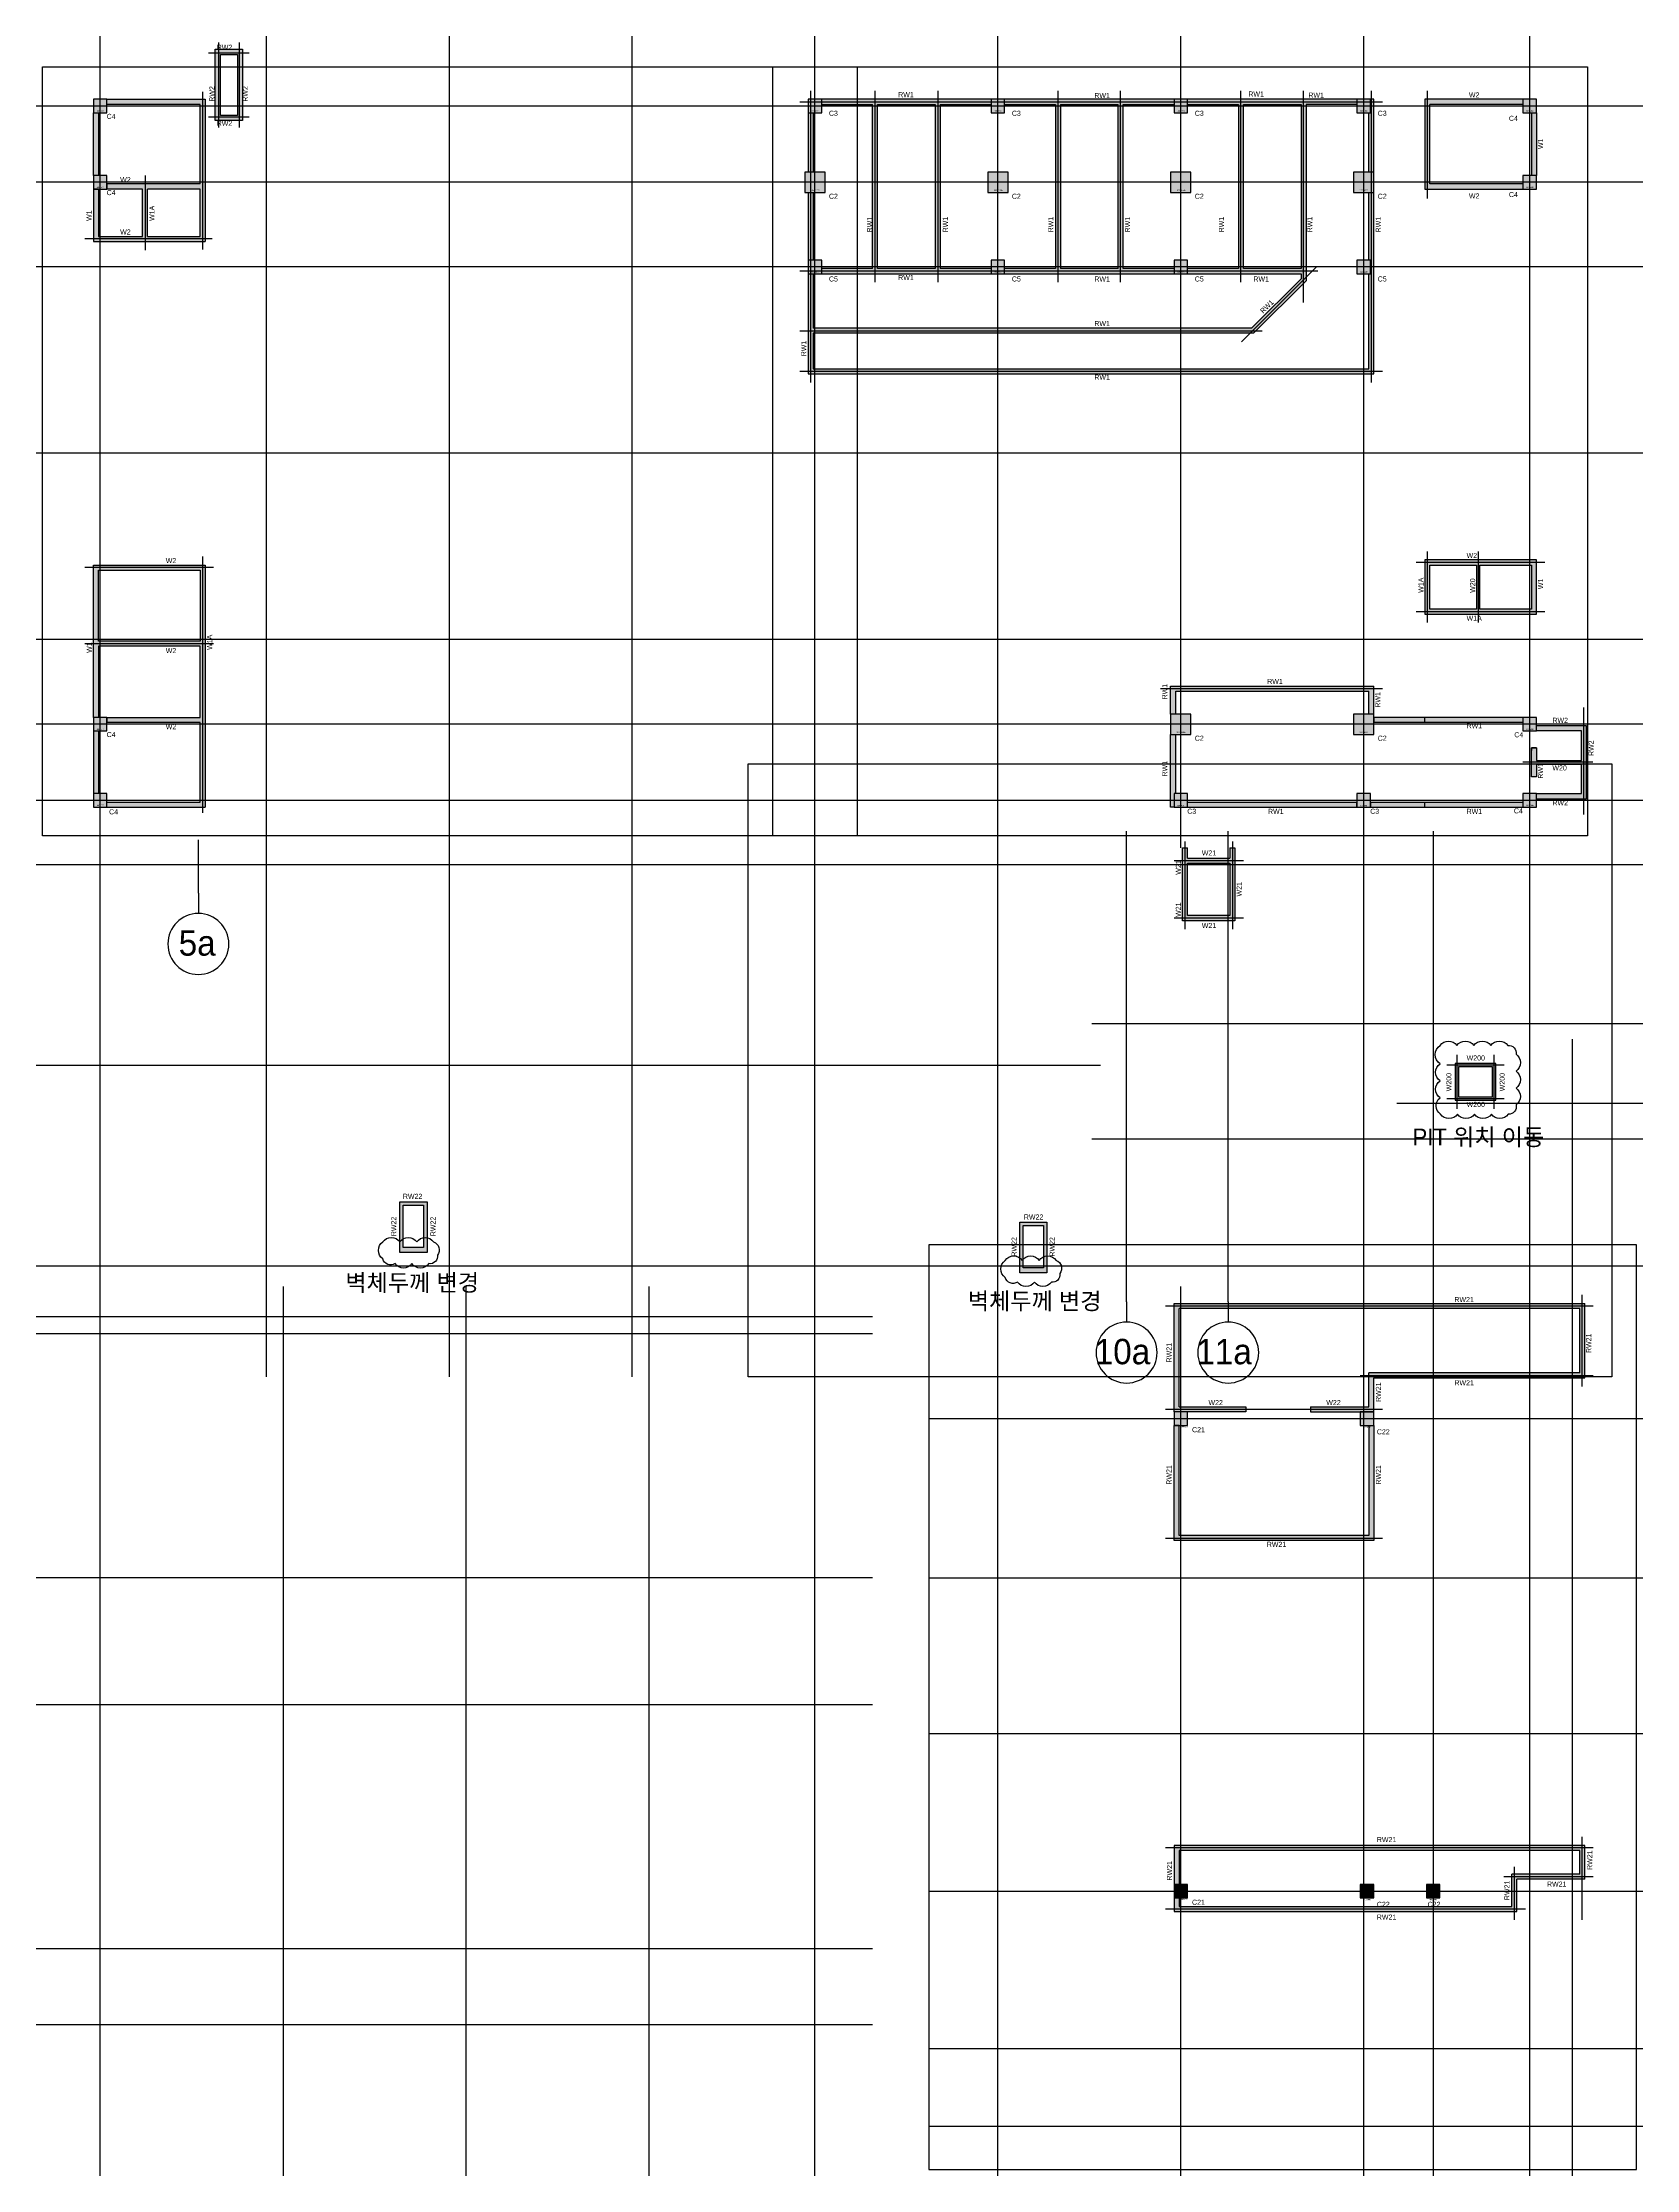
# Model space of a CAD drawing. Header units: millimetres. Extents: x 0 to 252300, y 0 to 178200.
# Drawn here: x 89154 to 183257, y 26770 to 152355 of the extents above; entities that cross this region are included whole.
import ezdxf

# ---------------------------------------------------------------- set-up
doc = ezdxf.new("R2010")
doc.units = ezdxf.units.MM
doc.header["$LTSCALE"] = 300
for name, color, linetype in [('A-CEN', 1, 'Continuous'), ('A-CEN_axis', 12, 'Continuous'), ('A-COLUMN', 2, 'Continuous'), ('A-CON', 2, 'Continuous'), ('A-DIM', 7, 'Continuous'), ('A-SYM-BUB', 3, 'Continuous'), ('구조SOLID', 253, 'Continuous')]:
    doc.layers.add(name, color=color, linetype=linetype)
doc.layers.add('NOPLOT', color=191, linetype='Continuous', plot=False)
doc.layers.add('기둥부호', color=171, linetype='Continuous', plot=False)
doc.styles.add('Gdim', font='Dotum.ttf')
doc.dimstyles.new('Gdim300', dxfattribs={"dimscale": 300, "dimtxt": 3, "dimasz": 6, "dimexe": 1.5, "dimexo": 2, "dimgap": 1, "dimtad": 1, "dimdec": 0, "dimzin": 0, "dimdsep": 46, "dimlunit": 6, "dimtxsty": 'Gdim', "dimblk": 'DOTSMALL', "dimblk1": 'DOTSMALL', "dimblk2": 'DOTSMALL', "dimcen": 1.5, "dimdle": 1.5, "dimclrd": 1, "dimclre": 1, "dimclrt": 256, "dimazin": 0, "dimtfac": 1, "dimtdec": 0, "dimtix": 1, "dimtmove": 2, "dimatfit": 3, "dimldrblk": 'DOTSMALL', "dimfxl": 1, "dimtolj": 1, "dimtzin": 0, "dimlwd": -1, "dimlwe": -1, "dimarcsym": 0})

# ---------------------------------------------------------------- blocks, each defined once
blk = doc.blocks.new('C2')
at = {"layer": 'A-COLUMN'}
blk.add_lwpolyline([(-600, -600), (600, -600), (600, 600), (-600, 600)], close=True, dxfattribs=at)
at = {"layer": 'NOPLOT', "style": 'Gdim'}
blk.add_text('1200x1200', height=75, dxfattribs=at).set_placement((-247, -515))
blk = doc.blocks.new('C3')
at = {"layer": 'A-COLUMN'}
blk.add_lwpolyline([(-400, -400), (400, -400), (400, 400), (-400, 400)], close=True, dxfattribs=at)
at = {"layer": 'NOPLOT', "style": 'Gdim'}
blk.add_text('800x800', height=75, dxfattribs=at).set_placement((-204, -352))
blk = doc.blocks.new('C4')
at = {"layer": 'A-COLUMN'}
blk.add_lwpolyline([(-400, -400), (400, -400), (400, 400), (-400, 400)], close=True, dxfattribs=at)
at = {"layer": 'NOPLOT', "style": 'Gdim'}
blk.add_text('800X800', height=75, dxfattribs=at).set_placement((-201, -331))
blk = doc.blocks.new('C21')
at = {"layer": 'A-COLUMN'}
blk.add_lwpolyline([(-400, -400), (400, -400), (400, 400), (-400, 400)], close=True, dxfattribs=at)
at = {"layer": 'NOPLOT', "style": 'Gdim'}
blk.add_text('800x800', height=75, dxfattribs=at).set_placement((13, -514))
blk = doc.blocks.new('C22')
at = {"layer": 'A-COLUMN'}
blk.add_lwpolyline([(-400, -400), (400, -400), (400, 400), (-400, 400)], close=True, dxfattribs=at)
at = {"layer": 'NOPLOT', "style": 'Gdim'}
blk.add_text('800X800', height=75, dxfattribs=at).set_placement((-207, -536))
blk = doc.blocks.new('A$Cd589e0f6')
at = {"layer": 'NOPLOT'}
for points in [[(9900, -5700), (218700, -5700), (218700, -172500), (9900, -172500)], [(13500, -9300), (215100, -9300), (215100, -168900), (13500, -168900)], [(14700, -10500), (213900, -10500), (213900, -167700), (14700, -167700)], [(16500, -12300), (212100, -12300), (212100, -165900), (16500, -165900)], [(18900, -14700), (209700, -14700), (209700, -163500), (18900, -163500)], [(28900, -24700), (199700, -24700), (199700, -153500), (28900, -153500)]]:
    blk.add_lwpolyline(points, close=True, dxfattribs=at)
blk = doc.blocks.new('_DotSmall')
at = {"color": 0, "linetype": 'ByBlock', "const_width": 0.5}
blk.add_lwpolyline([(-0.0625, 0, 1), (0.0625, 0, 1)], format="xyb", close=True, dxfattribs=at)
blk = doc.blocks.new('*D10')
at = {"layer": 'A-DIM', "color": 1, "transparency": 16777216}
for p, q in [((106000, -124505), (106000, -134355)), ((116800, -124505), (116800, -134355)), ((117250, -133905), (105550, -133905))]:
    blk.add_line(p, q, dxfattribs=at)
at = {"layer": 'Defpoints', "color": 0, "transparency": 16777216}
for p in [(106000, -123905), (116800, -123905), (106000, -133905)]:
    blk.add_point(p, dxfattribs=at)
at = {"layer": 'A-DIM', "color": 1, "transparency": 16777216, "xscale": 1800, "yscale": 1800, "zscale": 1800, "rotation": 180}
blk.add_blockref('_DotSmall', (106000, -133905), dxfattribs=at)
at = {"layer": 'A-DIM', "color": 1, "transparency": 16777216, "xscale": 1800, "yscale": 1800, "zscale": 1800}
blk.add_blockref('_DotSmall', (116800, -133905), dxfattribs=at)
at = {"layer": 'A-DIM', "color": 3, "transparency": 16777216, "insert": (111400, -133068), "char_height": 900, "attachment_point": 5, "style": 'Gdim'}
blk.add_mtext('\\A1;10,800', dxfattribs=at)
blk = doc.blocks.new('*D11')
at = {"layer": 'A-DIM', "color": 1, "transparency": 16777216}
for p, q in [((149946, -77500), (159796, -77500)), ((159346, -87350), (159346, -77050)), ((149946, -86900), (159796, -86900))]:
    blk.add_line(p, q, dxfattribs=at)
at = {"layer": 'Defpoints', "color": 0, "transparency": 16777216}
for p in [(149346, -77500), (159346, -77500), (149346, -86900)]:
    blk.add_point(p, dxfattribs=at)
at = {"layer": 'A-DIM', "color": 1, "transparency": 16777216, "xscale": 1800, "yscale": 1800, "zscale": 1800}
for p, rotation in [((159346, -77500), 90), ((159346, -86900), 270)]:
    blk.add_blockref('_DotSmall', p, dxfattribs=dict(at, rotation=rotation))
at = {"layer": 'A-DIM', "color": 3, "transparency": 16777216, "insert": (158509, -82200), "char_height": 900, "attachment_point": 5, "rotation": 90, "style": 'Gdim'}
blk.add_mtext('\\A1;9,400', dxfattribs=at)
blk = doc.blocks.new('*D12')
at = {"layer": 'A-DIM', "color": 1, "transparency": 16777216}
for p, q in [((149946, -61000), (159796, -61000)), ((159346, -68950), (159346, -60550)), ((149946, -68500), (159796, -68500))]:
    blk.add_line(p, q, dxfattribs=at)
at = {"layer": 'Defpoints', "color": 0, "transparency": 16777216}
for p in [(149346, -61000), (159346, -61000), (149346, -68500)]:
    blk.add_point(p, dxfattribs=at)
at = {"layer": 'A-DIM', "color": 1, "transparency": 16777216, "xscale": 1800, "yscale": 1800, "zscale": 1800}
for p, rotation in [((159346, -61000), 90), ((159346, -68500), 270)]:
    blk.add_blockref('_DotSmall', p, dxfattribs=dict(at, rotation=rotation))
at = {"layer": 'A-DIM', "color": 3, "transparency": 16777216, "insert": (158509, -64750), "char_height": 900, "attachment_point": 5, "rotation": 90, "style": 'Gdim'}
blk.add_mtext('\\A1;7,500', dxfattribs=at)
blk = doc.blocks.new('*D13')
at = {"layer": 'A-DIM', "color": 1, "transparency": 16777216}
for p, q in [((149946, -44800), (159796, -44800)), ((159346, -54650), (159346, -44350)), ((149946, -54200), (159796, -54200))]:
    blk.add_line(p, q, dxfattribs=at)
at = {"layer": 'Defpoints', "color": 0, "transparency": 16777216}
for p in [(149346, -44800), (159346, -44800), (149346, -54200)]:
    blk.add_point(p, dxfattribs=at)
at = {"layer": 'A-DIM', "color": 1, "transparency": 16777216, "xscale": 1800, "yscale": 1800, "zscale": 1800}
for p, rotation in [((159346, -44800), 90), ((159346, -54200), 270)]:
    blk.add_blockref('_DotSmall', p, dxfattribs=dict(at, rotation=rotation))
at = {"layer": 'A-DIM', "color": 3, "transparency": 16777216, "insert": (158509, -49500), "char_height": 900, "attachment_point": 5, "rotation": 90, "style": 'Gdim'}
blk.add_mtext('\\A1;9,400', dxfattribs=at)
blk = doc.blocks.new('*D14')
at = {"layer": 'A-DIM', "color": 1, "transparency": 16777216}
for p, q in [((159346, -41000), (159346, -39200)), ((149946, -41000), (159796, -41000)), ((159346, -41000), (159346, -44800)), ((149946, -44800), (159796, -44800)), ((159346, -44800), (159346, -46600))]:
    blk.add_line(p, q, dxfattribs=at)
at = {"layer": 'Defpoints', "color": 0, "transparency": 16777216}
for p in [(149346, -41000), (149346, -44800), (159346, -44800)]:
    blk.add_point(p, dxfattribs=at)
at = {"layer": 'A-DIM', "color": 1, "transparency": 16777216, "xscale": 1800, "yscale": 1800, "zscale": 1800}
for p, rotation in [((159346, -41000), 270), ((159346, -44800), 90)]:
    blk.add_blockref('_DotSmall', p, dxfattribs=dict(at, rotation=rotation))
at = {"layer": 'A-DIM', "color": 3, "transparency": 16777216, "insert": (158509, -42900), "char_height": 900, "attachment_point": 5, "rotation": 90, "style": 'Gdim'}
blk.add_mtext('\\A1;3,800', dxfattribs=at)
blk = doc.blocks.new('*D15')
at = {"layer": 'A-DIM', "color": 1, "transparency": 16777216}
for p, q in [((149946, -68500), (159796, -68500)), ((159346, -68050), (159346, -77950)), ((149946, -77500), (159796, -77500))]:
    blk.add_line(p, q, dxfattribs=at)
at = {"layer": 'Defpoints', "color": 0, "transparency": 16777216}
for p in [(149346, -68500), (149346, -77500), (159346, -77500)]:
    blk.add_point(p, dxfattribs=at)
at = {"layer": 'A-DIM', "color": 1, "transparency": 16777216, "xscale": 1800, "yscale": 1800, "zscale": 1800}
for p, rotation in [((159346, -68500), 90), ((159346, -77500), 270)]:
    blk.add_blockref('_DotSmall', p, dxfattribs=dict(at, rotation=rotation))
at = {"layer": 'A-DIM', "color": 3, "transparency": 16777216, "insert": (158509, -73000), "char_height": 900, "attachment_point": 5, "rotation": 90, "style": 'Gdim'}
blk.add_mtext('\\A1;9,000', dxfattribs=at)
blk = doc.blocks.new('*D16')
at = {"layer": 'A-DIM', "color": 1, "transparency": 16777216}
for p, q in [((53000, -124505), (53000, -134355)), ((63800, -124505), (63800, -134355)), ((64250, -133905), (52550, -133905))]:
    blk.add_line(p, q, dxfattribs=at)
at = {"layer": 'Defpoints', "color": 0, "transparency": 16777216}
for p in [(53000, -123905), (63800, -123905), (53000, -133905)]:
    blk.add_point(p, dxfattribs=at)
at = {"layer": 'A-DIM', "color": 1, "transparency": 16777216, "xscale": 1800, "yscale": 1800, "zscale": 1800, "rotation": 180}
blk.add_blockref('_DotSmall', (53000, -133905), dxfattribs=at)
at = {"layer": 'A-DIM', "color": 1, "transparency": 16777216, "xscale": 1800, "yscale": 1800, "zscale": 1800}
blk.add_blockref('_DotSmall', (63800, -133905), dxfattribs=at)
at = {"layer": 'A-DIM', "color": 3, "transparency": 16777216, "insert": (58400, -133068), "char_height": 900, "attachment_point": 5, "style": 'Gdim'}
blk.add_mtext('\\A1;10,800', dxfattribs=at)
blk = doc.blocks.new('*D17')
at = {"layer": 'A-DIM', "color": 1, "transparency": 16777216}
for p, q in [((63800, -124505), (63800, -134355)), ((74600, -124505), (74600, -134355)), ((75050, -133905), (63350, -133905))]:
    blk.add_line(p, q, dxfattribs=at)
at = {"layer": 'Defpoints', "color": 0, "transparency": 16777216}
for p in [(63800, -123905), (74600, -123905), (63800, -133905)]:
    blk.add_point(p, dxfattribs=at)
at = {"layer": 'A-DIM', "color": 1, "transparency": 16777216, "xscale": 1800, "yscale": 1800, "zscale": 1800, "rotation": 180}
blk.add_blockref('_DotSmall', (63800, -133905), dxfattribs=at)
at = {"layer": 'A-DIM', "color": 1, "transparency": 16777216, "xscale": 1800, "yscale": 1800, "zscale": 1800}
blk.add_blockref('_DotSmall', (74600, -133905), dxfattribs=at)
at = {"layer": 'A-DIM', "color": 3, "transparency": 16777216, "insert": (69200, -133068), "char_height": 900, "attachment_point": 5, "style": 'Gdim'}
blk.add_mtext('\\A1;10,800', dxfattribs=at)
blk = doc.blocks.new('*D18')
at = {"layer": 'A-DIM', "color": 1, "transparency": 16777216}
for p, q in [((74600, -124505), (74600, -134355)), ((84400, -124505), (84400, -134355)), ((84850, -133905), (74150, -133905))]:
    blk.add_line(p, q, dxfattribs=at)
at = {"layer": 'Defpoints', "color": 0, "transparency": 16777216}
for p in [(74600, -123905), (84400, -123905), (74600, -133905)]:
    blk.add_point(p, dxfattribs=at)
at = {"layer": 'A-DIM', "color": 1, "transparency": 16777216, "xscale": 1800, "yscale": 1800, "zscale": 1800, "rotation": 180}
blk.add_blockref('_DotSmall', (74600, -133905), dxfattribs=at)
at = {"layer": 'A-DIM', "color": 1, "transparency": 16777216, "xscale": 1800, "yscale": 1800, "zscale": 1800}
blk.add_blockref('_DotSmall', (84400, -133905), dxfattribs=at)
at = {"layer": 'A-DIM', "color": 3, "transparency": 16777216, "insert": (79500, -133068), "char_height": 900, "attachment_point": 5, "style": 'Gdim'}
blk.add_mtext('\\A1;9,800', dxfattribs=at)
blk = doc.blocks.new('*D19')
at = {"layer": 'A-DIM', "color": 1, "transparency": 16777216}
for p, q in [((42200, -124505), (42200, -134355)), ((53000, -124505), (53000, -134355)), ((53450, -133905), (41750, -133905))]:
    blk.add_line(p, q, dxfattribs=at)
at = {"layer": 'Defpoints', "color": 0, "transparency": 16777216}
for p in [(42200, -123905), (53000, -123905), (42200, -133905)]:
    blk.add_point(p, dxfattribs=at)
at = {"layer": 'A-DIM', "color": 1, "transparency": 16777216, "xscale": 1800, "yscale": 1800, "zscale": 1800, "rotation": 180}
blk.add_blockref('_DotSmall', (42200, -133905), dxfattribs=at)
at = {"layer": 'A-DIM', "color": 1, "transparency": 16777216, "xscale": 1800, "yscale": 1800, "zscale": 1800}
blk.add_blockref('_DotSmall', (53000, -133905), dxfattribs=at)
at = {"layer": 'A-DIM', "color": 3, "transparency": 16777216, "insert": (47600, -133068), "char_height": 900, "attachment_point": 5, "style": 'Gdim'}
blk.add_mtext('\\A1;10,800', dxfattribs=at)
blk = doc.blocks.new('*D20')
at = {"layer": 'A-DIM', "color": 1, "transparency": 16777216}
for p, q in [((9800, -124505), (9800, -134355)), ((20600, -124505), (20600, -134355)), ((21050, -133905), (9350, -133905))]:
    blk.add_line(p, q, dxfattribs=at)
at = {"layer": 'Defpoints', "color": 0, "transparency": 16777216}
for p in [(9800, -123905), (20600, -123905), (9800, -133905)]:
    blk.add_point(p, dxfattribs=at)
at = {"layer": 'A-DIM', "color": 1, "transparency": 16777216, "xscale": 1800, "yscale": 1800, "zscale": 1800, "rotation": 180}
blk.add_blockref('_DotSmall', (9800, -133905), dxfattribs=at)
at = {"layer": 'A-DIM', "color": 1, "transparency": 16777216, "xscale": 1800, "yscale": 1800, "zscale": 1800}
blk.add_blockref('_DotSmall', (20600, -133905), dxfattribs=at)
at = {"layer": 'A-DIM', "color": 3, "transparency": 16777216, "insert": (15200, -133068), "char_height": 900, "attachment_point": 5, "style": 'Gdim'}
blk.add_mtext('\\A1;10,800', dxfattribs=at)
blk = doc.blocks.new('*D21')
at = {"layer": 'A-DIM', "color": 1, "transparency": 16777216}
for p, q in [((0, -124505), (0, -134355)), ((9800, -124505), (9800, -134355)), ((-450, -133905), (10250, -133905))]:
    blk.add_line(p, q, dxfattribs=at)
at = {"layer": 'Defpoints', "color": 0, "transparency": 16777216}
for p in [(0, -123905), (9800, -123905), (9800, -133905)]:
    blk.add_point(p, dxfattribs=at)
at = {"layer": 'A-DIM', "color": 1, "transparency": 16777216, "xscale": 1800, "yscale": 1800, "zscale": 1800, "rotation": 180}
blk.add_blockref('_DotSmall', (0, -133905), dxfattribs=at)
at = {"layer": 'A-DIM', "color": 1, "transparency": 16777216, "xscale": 1800, "yscale": 1800, "zscale": 1800}
blk.add_blockref('_DotSmall', (9800, -133905), dxfattribs=at)
at = {"layer": 'A-DIM', "color": 3, "transparency": 16777216, "insert": (4900, -133068), "char_height": 900, "attachment_point": 5, "style": 'Gdim'}
blk.add_mtext('\\A1;9,800', dxfattribs=at)
blk = doc.blocks.new('*D22')
at = {"layer": 'A-DIM', "color": 1, "transparency": 16777216}
for p, q in [((0, -124505), (0, -136755)), ((84400, -124505), (84400, -136755)), ((-450, -136305), (84850, -136305))]:
    blk.add_line(p, q, dxfattribs=at)
at = {"layer": 'Defpoints', "color": 0, "transparency": 16777216}
for p in [(0, -123905), (84400, -123905), (84400, -136305)]:
    blk.add_point(p, dxfattribs=at)
at = {"layer": 'A-DIM', "color": 1, "transparency": 16777216, "xscale": 1800, "yscale": 1800, "zscale": 1800, "rotation": 180}
blk.add_blockref('_DotSmall', (0, -136305), dxfattribs=at)
at = {"layer": 'A-DIM', "color": 1, "transparency": 16777216, "xscale": 1800, "yscale": 1800, "zscale": 1800}
blk.add_blockref('_DotSmall', (84400, -136305), dxfattribs=at)
at = {"layer": 'A-DIM', "color": 3, "transparency": 16777216, "insert": (42200, -135468), "char_height": 900, "attachment_point": 5, "style": 'Gdim'}
blk.add_mtext('\\A1;84,400', dxfattribs=at)
blk = doc.blocks.new('*D23')
at = {"layer": 'A-DIM', "color": 1, "transparency": 16777216}
for p, q in [((20600, -124505), (20600, -134355)), ((31400, -124505), (31400, -134355)), ((31850, -133905), (20150, -133905))]:
    blk.add_line(p, q, dxfattribs=at)
at = {"layer": 'Defpoints', "color": 0, "transparency": 16777216}
for p in [(20600, -123905), (31400, -123905), (20600, -133905)]:
    blk.add_point(p, dxfattribs=at)
at = {"layer": 'A-DIM', "color": 1, "transparency": 16777216, "xscale": 1800, "yscale": 1800, "zscale": 1800, "rotation": 180}
blk.add_blockref('_DotSmall', (20600, -133905), dxfattribs=at)
at = {"layer": 'A-DIM', "color": 1, "transparency": 16777216, "xscale": 1800, "yscale": 1800, "zscale": 1800}
blk.add_blockref('_DotSmall', (31400, -133905), dxfattribs=at)
at = {"layer": 'A-DIM', "color": 3, "transparency": 16777216, "insert": (26000, -133068), "char_height": 900, "attachment_point": 5, "style": 'Gdim'}
blk.add_mtext('\\A1;10,800', dxfattribs=at)
blk = doc.blocks.new('*D24')
at = {"layer": 'A-DIM', "color": 1, "transparency": 16777216}
for p, q in [((31400, -124505), (31400, -134355)), ((42200, -124505), (42200, -134355)), ((42650, -133905), (30950, -133905))]:
    blk.add_line(p, q, dxfattribs=at)
at = {"layer": 'Defpoints', "color": 0, "transparency": 16777216}
for p in [(31400, -123905), (42200, -123905), (31400, -133905)]:
    blk.add_point(p, dxfattribs=at)
at = {"layer": 'A-DIM', "color": 1, "transparency": 16777216, "xscale": 1800, "yscale": 1800, "zscale": 1800, "rotation": 180}
blk.add_blockref('_DotSmall', (31400, -133905), dxfattribs=at)
at = {"layer": 'A-DIM', "color": 1, "transparency": 16777216, "xscale": 1800, "yscale": 1800, "zscale": 1800}
blk.add_blockref('_DotSmall', (42200, -133905), dxfattribs=at)
at = {"layer": 'A-DIM', "color": 3, "transparency": 16777216, "insert": (36800, -133068), "char_height": 900, "attachment_point": 5, "style": 'Gdim'}
blk.add_mtext('\\A1;10,800', dxfattribs=at)
blk = doc.blocks.new('*D25')
at = {"layer": 'A-DIM', "color": 1, "transparency": 16777216}
for p, q in [((95200, -124505), (95200, -134355)), ((106000, -124505), (106000, -134355)), ((94750, -133905), (106450, -133905))]:
    blk.add_line(p, q, dxfattribs=at)
at = {"layer": 'Defpoints', "color": 0, "transparency": 16777216}
for p in [(95200, -123905), (106000, -123905), (106000, -133905)]:
    blk.add_point(p, dxfattribs=at)
at = {"layer": 'A-DIM', "color": 1, "transparency": 16777216, "xscale": 1800, "yscale": 1800, "zscale": 1800, "rotation": 180}
blk.add_blockref('_DotSmall', (95200, -133905), dxfattribs=at)
at = {"layer": 'A-DIM', "color": 1, "transparency": 16777216, "xscale": 1800, "yscale": 1800, "zscale": 1800}
blk.add_blockref('_DotSmall', (106000, -133905), dxfattribs=at)
at = {"layer": 'A-DIM', "color": 3, "transparency": 16777216, "insert": (100600, -133068), "char_height": 900, "attachment_point": 5, "style": 'Gdim'}
blk.add_mtext('\\A1;10,800', dxfattribs=at)
blk = doc.blocks.new('*D26')
at = {"layer": 'A-DIM', "color": 1, "transparency": 16777216}
for p, q in [((95200, -124505), (95200, -136755)), ((129100, -124505), (129100, -136755)), ((94750, -136305), (129550, -136305))]:
    blk.add_line(p, q, dxfattribs=at)
at = {"layer": 'Defpoints', "color": 0, "transparency": 16777216}
for p in [(95200, -123905), (129100, -123905), (129100, -136305)]:
    blk.add_point(p, dxfattribs=at)
at = {"layer": 'A-DIM', "color": 1, "transparency": 16777216, "xscale": 1800, "yscale": 1800, "zscale": 1800, "rotation": 180}
blk.add_blockref('_DotSmall', (95200, -136305), dxfattribs=at)
at = {"layer": 'A-DIM', "color": 1, "transparency": 16777216, "xscale": 1800, "yscale": 1800, "zscale": 1800}
blk.add_blockref('_DotSmall', (129100, -136305), dxfattribs=at)
at = {"layer": 'A-DIM', "color": 3, "transparency": 16777216, "insert": (112150, -135468), "char_height": 900, "attachment_point": 5, "style": 'Gdim'}
blk.add_mtext('\\A1;33,900', dxfattribs=at)
blk = doc.blocks.new('*D27')
at = {"layer": 'A-DIM', "color": 1, "transparency": 16777216}
for p, q in [((84400, -124505), (84400, -136755)), ((95200, -124505), (95200, -136755)), ((95650, -136305), (83950, -136305))]:
    blk.add_line(p, q, dxfattribs=at)
at = {"layer": 'Defpoints', "color": 0, "transparency": 16777216}
for p in [(84400, -123905), (95200, -123905), (84400, -136305)]:
    blk.add_point(p, dxfattribs=at)
at = {"layer": 'A-DIM', "color": 1, "transparency": 16777216, "xscale": 1800, "yscale": 1800, "zscale": 1800, "rotation": 180}
blk.add_blockref('_DotSmall', (84400, -136305), dxfattribs=at)
at = {"layer": 'A-DIM', "color": 1, "transparency": 16777216, "xscale": 1800, "yscale": 1800, "zscale": 1800}
blk.add_blockref('_DotSmall', (95200, -136305), dxfattribs=at)
at = {"layer": 'A-DIM', "color": 3, "transparency": 16777216, "insert": (89800, -135468), "char_height": 900, "attachment_point": 5, "style": 'Gdim'}
blk.add_mtext('\\A1;10,800', dxfattribs=at)
blk = doc.blocks.new('*D28')
at = {"layer": 'A-DIM', "color": 1, "transparency": 16777216}
for p, q in [((116800, -124505), (116800, -134355)), ((120900, -124505), (120900, -134355)), ((116350, -133905), (121350, -133905))]:
    blk.add_line(p, q, dxfattribs=at)
at = {"layer": 'Defpoints', "color": 0, "transparency": 16777216}
for p in [(116800, -123905), (120900, -123905), (120900, -133905)]:
    blk.add_point(p, dxfattribs=at)
at = {"layer": 'A-DIM', "color": 1, "transparency": 16777216, "xscale": 1800, "yscale": 1800, "zscale": 1800, "rotation": 180}
blk.add_blockref('_DotSmall', (116800, -133905), dxfattribs=at)
at = {"layer": 'A-DIM', "color": 1, "transparency": 16777216, "xscale": 1800, "yscale": 1800, "zscale": 1800}
blk.add_blockref('_DotSmall', (120900, -133905), dxfattribs=at)
at = {"layer": 'A-DIM', "color": 3, "transparency": 16777216, "insert": (118850, -133068), "char_height": 900, "attachment_point": 5, "style": 'Gdim'}
blk.add_mtext('\\A1;4,100', dxfattribs=at)
blk = doc.blocks.new('*D29')
at = {"layer": 'A-DIM', "color": 1, "transparency": 16777216}
for p, q in [((120900, -124505), (120900, -134355)), ((126600, -124505), (126600, -134355)), ((120450, -133905), (127050, -133905))]:
    blk.add_line(p, q, dxfattribs=at)
at = {"layer": 'Defpoints', "color": 0, "transparency": 16777216}
for p in [(120900, -123905), (126600, -123905), (126600, -133905)]:
    blk.add_point(p, dxfattribs=at)
at = {"layer": 'A-DIM', "color": 1, "transparency": 16777216, "xscale": 1800, "yscale": 1800, "zscale": 1800, "rotation": 180}
blk.add_blockref('_DotSmall', (120900, -133905), dxfattribs=at)
at = {"layer": 'A-DIM', "color": 1, "transparency": 16777216, "xscale": 1800, "yscale": 1800, "zscale": 1800}
blk.add_blockref('_DotSmall', (126600, -133905), dxfattribs=at)
at = {"layer": 'A-DIM', "color": 3, "transparency": 16777216, "insert": (123750, -133068), "char_height": 900, "attachment_point": 5, "style": 'Gdim'}
blk.add_mtext('\\A1;5,700', dxfattribs=at)
blk = doc.blocks.new('*D30')
at = {"layer": 'A-DIM', "color": 1, "transparency": 16777216}
for p, q in [((126600, -124505), (126600, -134355)), ((129100, -124505), (129100, -134355)), ((126600, -133905), (124800, -133905)), ((129100, -133905), (126600, -133905)), ((129100, -133905), (130900, -133905))]:
    blk.add_line(p, q, dxfattribs=at)
at = {"layer": 'Defpoints', "color": 0, "transparency": 16777216}
for p in [(126600, -123905), (129100, -123905), (126600, -133905)]:
    blk.add_point(p, dxfattribs=at)
at = {"layer": 'A-DIM', "color": 1, "transparency": 16777216, "xscale": 1800, "yscale": 1800, "zscale": 1800}
blk.add_blockref('_DotSmall', (126600, -133905), dxfattribs=at)
at = {"layer": 'A-DIM', "color": 1, "transparency": 16777216, "xscale": 1800, "yscale": 1800, "zscale": 1800, "rotation": 180}
blk.add_blockref('_DotSmall', (129100, -133905), dxfattribs=at)
at = {"layer": 'A-DIM', "color": 3, "transparency": 16777216, "insert": (127850, -133068), "char_height": 900, "attachment_point": 5, "style": 'Gdim'}
blk.add_mtext('\\A1;2,500', dxfattribs=at)
blk = doc.blocks.new('*D31')
at = {"layer": 'A-DIM', "color": 1, "transparency": 16777216}
for p, q in [((159344, -114250), (159344, -119750)), ((149946, -114700), (159794, -114700)), ((149945, -119300), (159794, -119300))]:
    blk.add_line(p, q, dxfattribs=at)
at = {"layer": 'Defpoints', "color": 0, "transparency": 16777216}
for p in [(149346, -114700), (149345, -119300), (159344, -119300)]:
    blk.add_point(p, dxfattribs=at)
at = {"layer": 'A-DIM', "color": 1, "transparency": 16777216, "xscale": 1800, "yscale": 1800, "zscale": 1800}
for p, rotation in [((159344, -114700), 90), ((159344, -119300), 270)]:
    blk.add_blockref('_DotSmall', p, dxfattribs=dict(at, rotation=rotation))
at = {"layer": 'A-DIM', "color": 3, "transparency": 16777216, "insert": (158507, -117000), "char_height": 900, "attachment_point": 5, "rotation": 90, "style": 'Gdim'}
blk.add_mtext('\\A1;4,600', dxfattribs=at)
blk = doc.blocks.new('*D32')
at = {"layer": 'A-DIM', "color": 1, "transparency": 16777216}
for p, q in [((159344, -36950), (159344, -31050)), ((149946, -31500), (159794, -31500)), ((149946, -36500), (159794, -36500))]:
    blk.add_line(p, q, dxfattribs=at)
at = {"layer": 'Defpoints', "color": 0, "transparency": 16777216}
for p in [(149346, -31500), (159344, -31500), (149346, -36500)]:
    blk.add_point(p, dxfattribs=at)
at = {"layer": 'A-DIM', "color": 1, "transparency": 16777216, "xscale": 1800, "yscale": 1800, "zscale": 1800}
for p, rotation in [((159344, -31500), 90), ((159344, -36500), 270)]:
    blk.add_blockref('_DotSmall', p, dxfattribs=dict(at, rotation=rotation))
at = {"layer": 'A-DIM', "color": 3, "transparency": 16777216, "insert": (158507, -34000), "char_height": 900, "attachment_point": 5, "rotation": 90, "style": 'Gdim'}
blk.add_mtext('\\A1;5,000', dxfattribs=at)
blk = doc.blocks.new('*D33')
at = {"layer": 'A-DIM', "color": 1, "transparency": 16777216}
for p, q in [((159346, -58900), (159346, -57100)), ((149946, -58900), (159796, -58900)), ((159346, -58900), (159346, -61000)), ((149946, -61000), (159796, -61000)), ((159346, -61000), (159346, -62800))]:
    blk.add_line(p, q, dxfattribs=at)
at = {"layer": 'Defpoints', "color": 0, "transparency": 16777216}
for p in [(149346, -58900), (149346, -61000), (159346, -61000)]:
    blk.add_point(p, dxfattribs=at)
at = {"layer": 'A-DIM', "color": 1, "transparency": 16777216, "xscale": 1800, "yscale": 1800, "zscale": 1800}
for p, rotation in [((159346, -58900), 270), ((159346, -61000), 90)]:
    blk.add_blockref('_DotSmall', p, dxfattribs=dict(at, rotation=rotation))
at = {"layer": 'A-DIM', "color": 3, "transparency": 16777216, "insert": (158509, -59950), "char_height": 900, "attachment_point": 5, "rotation": 90, "style": 'Gdim'}
blk.add_mtext('\\A1;2,100', dxfattribs=at)
blk = doc.blocks.new('*D34')
at = {"layer": 'A-DIM', "color": 1, "transparency": 16777216}
for p, q in [((-33854, -48450), (-33854, 450)), ((-22054, 0), (-34304, 0)), ((-22054, -48000), (-34304, -48000))]:
    blk.add_line(p, q, dxfattribs=at)
at = {"layer": 'Defpoints', "color": 0, "transparency": 16777216}
for p in [(-33854, 0), (-21454, 0), (-21454, -48000)]:
    blk.add_point(p, dxfattribs=at)
at = {"layer": 'A-DIM', "color": 1, "transparency": 16777216, "xscale": 1800, "yscale": 1800, "zscale": 1800}
for p, rotation in [((-33854, 0), 90), ((-33854, -48000), 270)]:
    blk.add_blockref('_DotSmall', p, dxfattribs=dict(at, rotation=rotation))
at = {"layer": 'A-DIM', "color": 3, "transparency": 16777216, "insert": (-34691, -24000), "char_height": 900, "attachment_point": 5, "rotation": 90, "style": 'Gdim'}
blk.add_mtext('\\A1;48,000', dxfattribs=at)
blk = doc.blocks.new('*D35')
at = {"layer": 'A-DIM', "color": 1, "transparency": 16777216}
for p, q in [((-22054, -28800), (-31904, -28800)), ((-31454, -28350), (-31454, -38850)), ((-22054, -38400), (-31904, -38400))]:
    blk.add_line(p, q, dxfattribs=at)
at = {"layer": 'Defpoints', "color": 0, "transparency": 16777216}
for p in [(-21454, -28800), (-31454, -38400), (-21454, -38400)]:
    blk.add_point(p, dxfattribs=at)
at = {"layer": 'A-DIM', "color": 1, "transparency": 16777216, "xscale": 1800, "yscale": 1800, "zscale": 1800}
for p, rotation in [((-31454, -28800), 90), ((-31454, -38400), 270)]:
    blk.add_blockref('_DotSmall', p, dxfattribs=dict(at, rotation=rotation))
at = {"layer": 'A-DIM', "color": 3, "transparency": 16777216, "insert": (-32291, -33600), "char_height": 900, "attachment_point": 5, "rotation": 90, "style": 'Gdim'}
blk.add_mtext('\\A1;9,600', dxfattribs=at)
blk = doc.blocks.new('*D36')
at = {"layer": 'A-DIM', "color": 1, "transparency": 16777216}
for p, q in [((-22054, -38400), (-31904, -38400)), ((-31454, -37950), (-31454, -48450)), ((-22054, -48000), (-31904, -48000))]:
    blk.add_line(p, q, dxfattribs=at)
at = {"layer": 'Defpoints', "color": 0, "transparency": 16777216}
for p in [(-21454, -38400), (-31454, -48000), (-21454, -48000)]:
    blk.add_point(p, dxfattribs=at)
at = {"layer": 'A-DIM', "color": 1, "transparency": 16777216, "xscale": 1800, "yscale": 1800, "zscale": 1800}
for p, rotation in [((-31454, -38400), 90), ((-31454, -48000), 270)]:
    blk.add_blockref('_DotSmall', p, dxfattribs=dict(at, rotation=rotation))
at = {"layer": 'A-DIM', "color": 3, "transparency": 16777216, "insert": (-32291, -43200), "char_height": 900, "attachment_point": 5, "rotation": 90, "style": 'Gdim'}
blk.add_mtext('\\A1;9,600', dxfattribs=at)
blk = doc.blocks.new('*D37')
at = {"layer": 'A-DIM', "color": 1, "transparency": 16777216}
for p, q in [((-22054, -9600), (-31904, -9600)), ((-31454, -19650), (-31454, -9150)), ((-22054, -19200), (-31904, -19200))]:
    blk.add_line(p, q, dxfattribs=at)
at = {"layer": 'Defpoints', "color": 0, "transparency": 16777216}
for p in [(-31454, -9600), (-21454, -9600), (-21454, -19200)]:
    blk.add_point(p, dxfattribs=at)
at = {"layer": 'A-DIM', "color": 1, "transparency": 16777216, "xscale": 1800, "yscale": 1800, "zscale": 1800}
for p, rotation in [((-31454, -9600), 90), ((-31454, -19200), 270)]:
    blk.add_blockref('_DotSmall', p, dxfattribs=dict(at, rotation=rotation))
at = {"layer": 'A-DIM', "color": 3, "transparency": 16777216, "insert": (-32291, -14400), "char_height": 900, "attachment_point": 5, "rotation": 90, "style": 'Gdim'}
blk.add_mtext('\\A1;9,600', dxfattribs=at)
blk = doc.blocks.new('*D38')
at = {"layer": 'A-DIM', "color": 1, "transparency": 16777216}
for p, q in [((-31454, -10050), (-31454, 450)), ((-22054, 0), (-31904, 0)), ((-22054, -9600), (-31904, -9600))]:
    blk.add_line(p, q, dxfattribs=at)
at = {"layer": 'Defpoints', "color": 0, "transparency": 16777216}
for p in [(-31454, 0), (-21454, 0), (-21454, -9600)]:
    blk.add_point(p, dxfattribs=at)
at = {"layer": 'A-DIM', "color": 1, "transparency": 16777216, "xscale": 1800, "yscale": 1800, "zscale": 1800}
for p, rotation in [((-31454, 0), 90), ((-31454, -9600), 270)]:
    blk.add_blockref('_DotSmall', p, dxfattribs=dict(at, rotation=rotation))
at = {"layer": 'A-DIM', "color": 3, "transparency": 16777216, "insert": (-32291, -4800), "char_height": 900, "attachment_point": 5, "rotation": 90, "style": 'Gdim'}
blk.add_mtext('\\A1;9,600', dxfattribs=at)
blk = doc.blocks.new('*D39')
at = {"layer": 'A-DIM', "color": 1, "transparency": 16777216}
for p, q in [((-31454, -18750), (-31454, -29250)), ((-22054, -19200), (-31904, -19200)), ((-22054, -28800), (-31904, -28800))]:
    blk.add_line(p, q, dxfattribs=at)
at = {"layer": 'Defpoints', "color": 0, "transparency": 16777216}
for p in [(-21454, -19200), (-31454, -28800), (-21454, -28800)]:
    blk.add_point(p, dxfattribs=at)
at = {"layer": 'A-DIM', "color": 1, "transparency": 16777216, "xscale": 1800, "yscale": 1800, "zscale": 1800}
for p, rotation in [((-31454, -19200), 90), ((-31454, -28800), 270)]:
    blk.add_blockref('_DotSmall', p, dxfattribs=dict(at, rotation=rotation))
at = {"layer": 'A-DIM', "color": 3, "transparency": 16777216, "insert": (-32291, -24000), "char_height": 900, "attachment_point": 5, "rotation": 90, "style": 'Gdim'}
blk.add_mtext('\\A1;9,600', dxfattribs=at)
blk = doc.blocks.new('*D40')
at = {"layer": 'A-DIM', "color": 1, "transparency": 16777216}
for p, q in [((0, 5495), (0, 17745)), ((27700, 5495), (27700, 17745)), ((-450, 17295), (28150, 17295))]:
    blk.add_line(p, q, dxfattribs=at)
at = {"layer": 'Defpoints', "color": 0, "transparency": 16777216}
for p in [(27700, 17295), (0, 4895), (27700, 4895)]:
    blk.add_point(p, dxfattribs=at)
at = {"layer": 'A-DIM', "color": 1, "transparency": 16777216, "xscale": 1800, "yscale": 1800, "zscale": 1800, "rotation": 180}
blk.add_blockref('_DotSmall', (0, 17295), dxfattribs=at)
at = {"layer": 'A-DIM', "color": 1, "transparency": 16777216, "xscale": 1800, "yscale": 1800, "zscale": 1800}
blk.add_blockref('_DotSmall', (27700, 17295), dxfattribs=at)
at = {"layer": 'A-DIM', "color": 3, "transparency": 16777216, "insert": (13850, 18132), "char_height": 900, "attachment_point": 5, "style": 'Gdim'}
blk.add_mtext('\\A1;27,700', dxfattribs=at)
blk = doc.blocks.new('*D41')
at = {"layer": 'A-DIM', "color": 1, "transparency": 16777216}
for p, q in [((62800, 5495), (62800, 15345)), ((73600, 5495), (73600, 15345)), ((62350, 14895), (74050, 14895))]:
    blk.add_line(p, q, dxfattribs=at)
at = {"layer": 'Defpoints', "color": 0, "transparency": 16777216}
for p in [(73600, 14895), (62800, 4895), (73600, 4895)]:
    blk.add_point(p, dxfattribs=at)
at = {"layer": 'A-DIM', "color": 1, "transparency": 16777216, "xscale": 1800, "yscale": 1800, "zscale": 1800, "rotation": 180}
blk.add_blockref('_DotSmall', (62800, 14895), dxfattribs=at)
at = {"layer": 'A-DIM', "color": 1, "transparency": 16777216, "xscale": 1800, "yscale": 1800, "zscale": 1800}
blk.add_blockref('_DotSmall', (73600, 14895), dxfattribs=at)
at = {"layer": 'A-DIM', "color": 3, "transparency": 16777216, "insert": (68200, 15732), "char_height": 900, "attachment_point": 5, "style": 'Gdim'}
blk.add_mtext('\\A1;10,800', dxfattribs=at)
blk = doc.blocks.new('*D42')
at = {"layer": 'A-DIM', "color": 1, "transparency": 16777216}
for p, q in [((52000, 5495), (52000, 15345)), ((62800, 5495), (62800, 15345)), ((51550, 14895), (63250, 14895))]:
    blk.add_line(p, q, dxfattribs=at)
at = {"layer": 'Defpoints', "color": 0, "transparency": 16777216}
for p in [(62800, 14895), (52000, 4895), (62800, 4895)]:
    blk.add_point(p, dxfattribs=at)
at = {"layer": 'A-DIM', "color": 1, "transparency": 16777216, "xscale": 1800, "yscale": 1800, "zscale": 1800, "rotation": 180}
blk.add_blockref('_DotSmall', (52000, 14895), dxfattribs=at)
at = {"layer": 'A-DIM', "color": 1, "transparency": 16777216, "xscale": 1800, "yscale": 1800, "zscale": 1800}
blk.add_blockref('_DotSmall', (62800, 14895), dxfattribs=at)
at = {"layer": 'A-DIM', "color": 3, "transparency": 16777216, "insert": (57400, 15732), "char_height": 900, "attachment_point": 5, "style": 'Gdim'}
blk.add_mtext('\\A1;10,800', dxfattribs=at)
blk = doc.blocks.new('*D43')
at = {"layer": 'A-DIM', "color": 1, "transparency": 16777216}
for p, q in [((42200, 5495), (42200, 15345)), ((52000, 5495), (52000, 15345)), ((41750, 14895), (52450, 14895))]:
    blk.add_line(p, q, dxfattribs=at)
at = {"layer": 'Defpoints', "color": 0, "transparency": 16777216}
for p in [(52000, 14895), (42200, 4895), (52000, 4895)]:
    blk.add_point(p, dxfattribs=at)
at = {"layer": 'A-DIM', "color": 1, "transparency": 16777216, "xscale": 1800, "yscale": 1800, "zscale": 1800, "rotation": 180}
blk.add_blockref('_DotSmall', (42200, 14895), dxfattribs=at)
at = {"layer": 'A-DIM', "color": 1, "transparency": 16777216, "xscale": 1800, "yscale": 1800, "zscale": 1800}
blk.add_blockref('_DotSmall', (52000, 14895), dxfattribs=at)
at = {"layer": 'A-DIM', "color": 3, "transparency": 16777216, "insert": (47100, 15732), "char_height": 900, "attachment_point": 5, "style": 'Gdim'}
blk.add_mtext('\\A1;9,800', dxfattribs=at)
blk = doc.blocks.new('*D44')
at = {"layer": 'A-DIM', "color": 1, "transparency": 16777216}
for p, q in [((27700, 5495), (27700, 17745)), ((42200, 5495), (42200, 17745)), ((27250, 17295), (42650, 17295))]:
    blk.add_line(p, q, dxfattribs=at)
at = {"layer": 'Defpoints', "color": 0, "transparency": 16777216}
for p in [(42200, 17295), (27700, 4895), (42200, 4895)]:
    blk.add_point(p, dxfattribs=at)
at = {"layer": 'A-DIM', "color": 1, "transparency": 16777216, "xscale": 1800, "yscale": 1800, "zscale": 1800, "rotation": 180}
blk.add_blockref('_DotSmall', (27700, 17295), dxfattribs=at)
at = {"layer": 'A-DIM', "color": 1, "transparency": 16777216, "xscale": 1800, "yscale": 1800, "zscale": 1800}
blk.add_blockref('_DotSmall', (42200, 17295), dxfattribs=at)
at = {"layer": 'A-DIM', "color": 3, "transparency": 16777216, "insert": (34950, 18132), "char_height": 900, "attachment_point": 5, "style": 'Gdim'}
blk.add_mtext('\\A1;14,500', dxfattribs=at)
blk = doc.blocks.new('*D45')
at = {"layer": 'A-DIM', "color": 1, "transparency": 16777216}
for p, q in [((16800, 5495), (16800, 15345)), ((27700, 5495), (27700, 15345)), ((16350, 14895), (28150, 14895))]:
    blk.add_line(p, q, dxfattribs=at)
at = {"layer": 'Defpoints', "color": 0, "transparency": 16777216}
for p in [(27700, 14895), (16800, 4895), (27700, 4895)]:
    blk.add_point(p, dxfattribs=at)
at = {"layer": 'A-DIM', "color": 1, "transparency": 16777216, "xscale": 1800, "yscale": 1800, "zscale": 1800, "rotation": 180}
blk.add_blockref('_DotSmall', (16800, 14895), dxfattribs=at)
at = {"layer": 'A-DIM', "color": 1, "transparency": 16777216, "xscale": 1800, "yscale": 1800, "zscale": 1800}
blk.add_blockref('_DotSmall', (27700, 14895), dxfattribs=at)
at = {"layer": 'A-DIM', "color": 3, "transparency": 16777216, "insert": (22250, 15732), "char_height": 900, "attachment_point": 5, "style": 'Gdim'}
blk.add_mtext('\\A1;10,900', dxfattribs=at)
blk = doc.blocks.new('*D46')
at = {"layer": 'A-DIM', "color": 1, "transparency": 16777216}
for p, q in [((6900, 5495), (6900, 15345)), ((16800, 5495), (16800, 15345)), ((6450, 14895), (17250, 14895))]:
    blk.add_line(p, q, dxfattribs=at)
at = {"layer": 'Defpoints', "color": 0, "transparency": 16777216}
for p in [(16800, 14895), (6900, 4895), (16800, 4895)]:
    blk.add_point(p, dxfattribs=at)
at = {"layer": 'A-DIM', "color": 1, "transparency": 16777216, "xscale": 1800, "yscale": 1800, "zscale": 1800, "rotation": 180}
blk.add_blockref('_DotSmall', (6900, 14895), dxfattribs=at)
at = {"layer": 'A-DIM', "color": 1, "transparency": 16777216, "xscale": 1800, "yscale": 1800, "zscale": 1800}
blk.add_blockref('_DotSmall', (16800, 14895), dxfattribs=at)
at = {"layer": 'A-DIM', "color": 3, "transparency": 16777216, "insert": (11850, 15732), "char_height": 900, "attachment_point": 5, "style": 'Gdim'}
blk.add_mtext('\\A1;9,900', dxfattribs=at)
blk = doc.blocks.new('*D47')
at = {"layer": 'A-DIM', "color": 1, "transparency": 16777216}
for p, q in [((0, 5495), (0, 15345)), ((6900, 5495), (6900, 15345)), ((-450, 14895), (7350, 14895))]:
    blk.add_line(p, q, dxfattribs=at)
at = {"layer": 'Defpoints', "color": 0, "transparency": 16777216}
for p in [(6900, 14895), (0, 4895), (6900, 4895)]:
    blk.add_point(p, dxfattribs=at)
at = {"layer": 'A-DIM', "color": 1, "transparency": 16777216, "xscale": 1800, "yscale": 1800, "zscale": 1800, "rotation": 180}
blk.add_blockref('_DotSmall', (0, 14895), dxfattribs=at)
at = {"layer": 'A-DIM', "color": 1, "transparency": 16777216, "xscale": 1800, "yscale": 1800, "zscale": 1800}
blk.add_blockref('_DotSmall', (6900, 14895), dxfattribs=at)
at = {"layer": 'A-DIM', "color": 3, "transparency": 16777216, "insert": (3450, 15732), "char_height": 900, "attachment_point": 5, "style": 'Gdim'}
blk.add_mtext('\\A1;6,900', dxfattribs=at)
blk = doc.blocks.new('*D48')
at = {"layer": 'A-DIM', "color": 1, "transparency": 16777216}
for p, q in [((73600, 5495), (73600, 15345)), ((84400, 5495), (84400, 15345)), ((73150, 14895), (84850, 14895))]:
    blk.add_line(p, q, dxfattribs=at)
at = {"layer": 'Defpoints', "color": 0, "transparency": 16777216}
for p in [(84400, 14895), (73600, 4895), (84400, 4895)]:
    blk.add_point(p, dxfattribs=at)
at = {"layer": 'A-DIM', "color": 1, "transparency": 16777216, "xscale": 1800, "yscale": 1800, "zscale": 1800, "rotation": 180}
blk.add_blockref('_DotSmall', (73600, 14895), dxfattribs=at)
at = {"layer": 'A-DIM', "color": 1, "transparency": 16777216, "xscale": 1800, "yscale": 1800, "zscale": 1800}
blk.add_blockref('_DotSmall', (84400, 14895), dxfattribs=at)
at = {"layer": 'A-DIM', "color": 3, "transparency": 16777216, "insert": (79000, 15732), "char_height": 900, "attachment_point": 5, "style": 'Gdim'}
blk.add_mtext('\\A1;10,800', dxfattribs=at)
blk = doc.blocks.new('*D49')
at = {"layer": 'A-DIM', "color": 1, "transparency": 16777216}
for p, q in [((-22054, -72500), (-34304, -72500)), ((-33854, -72050), (-33854, -113750)), ((-22054, -113300), (-34304, -113300))]:
    blk.add_line(p, q, dxfattribs=at)
at = {"layer": 'Defpoints', "color": 0, "transparency": 16777216}
for p in [(-21454, -72500), (-33854, -113300), (-21454, -113300)]:
    blk.add_point(p, dxfattribs=at)
at = {"layer": 'A-DIM', "color": 1, "transparency": 16777216, "xscale": 1800, "yscale": 1800, "zscale": 1800}
for p, rotation in [((-33854, -72500), 90), ((-33854, -113300), 270)]:
    blk.add_blockref('_DotSmall', p, dxfattribs=dict(at, rotation=rotation))
at = {"layer": 'A-DIM', "color": 3, "transparency": 16777216, "insert": (-34691, -92900), "char_height": 900, "attachment_point": 5, "rotation": 90, "style": 'Gdim'}
blk.add_mtext('\\A1;40,800', dxfattribs=at)
blk = doc.blocks.new('*D50')
at = {"layer": 'A-DIM', "color": 1, "transparency": 16777216}
for p, q in [((-31454, -94850), (-31454, -86450)), ((-22054, -86900), (-31904, -86900)), ((-22054, -94400), (-31904, -94400))]:
    blk.add_line(p, q, dxfattribs=at)
at = {"layer": 'Defpoints', "color": 0, "transparency": 16777216}
for p in [(-31454, -86900), (-21454, -86900), (-21454, -94400)]:
    blk.add_point(p, dxfattribs=at)
at = {"layer": 'A-DIM', "color": 1, "transparency": 16777216, "xscale": 1800, "yscale": 1800, "zscale": 1800}
for p, rotation in [((-31454, -86900), 90), ((-31454, -94400), 270)]:
    blk.add_blockref('_DotSmall', p, dxfattribs=dict(at, rotation=rotation))
at = {"layer": 'A-DIM', "color": 3, "transparency": 16777216, "insert": (-32291, -90650), "char_height": 900, "attachment_point": 5, "rotation": 90, "style": 'Gdim'}
blk.add_mtext('\\A1;7,500', dxfattribs=at)
blk = doc.blocks.new('*D51')
at = {"layer": 'A-DIM', "color": 1, "transparency": 16777216}
for p, q in [((-22054, -72500), (-31904, -72500)), ((-31454, -87350), (-31454, -72050)), ((-22054, -86900), (-31904, -86900))]:
    blk.add_line(p, q, dxfattribs=at)
at = {"layer": 'Defpoints', "color": 0, "transparency": 16777216}
for p in [(-31454, -72500), (-21454, -72500), (-21454, -86900)]:
    blk.add_point(p, dxfattribs=at)
at = {"layer": 'A-DIM', "color": 1, "transparency": 16777216, "xscale": 1800, "yscale": 1800, "zscale": 1800}
for p, rotation in [((-31454, -72500), 90), ((-31454, -86900), 270)]:
    blk.add_blockref('_DotSmall', p, dxfattribs=dict(at, rotation=rotation))
at = {"layer": 'A-DIM', "color": 3, "transparency": 16777216, "insert": (-32291, -79700), "char_height": 900, "attachment_point": 5, "rotation": 90, "style": 'Gdim'}
blk.add_mtext('\\A1;14,400', dxfattribs=at)
blk = doc.blocks.new('*D52')
at = {"layer": 'A-DIM', "color": 1, "transparency": 16777216}
for p, q in [((-31454, -93950), (-31454, -109250)), ((-22054, -94400), (-31904, -94400)), ((-22054, -108800), (-31904, -108800))]:
    blk.add_line(p, q, dxfattribs=at)
at = {"layer": 'Defpoints', "color": 0, "transparency": 16777216}
for p in [(-21454, -94400), (-31454, -108800), (-21454, -108800)]:
    blk.add_point(p, dxfattribs=at)
at = {"layer": 'A-DIM', "color": 1, "transparency": 16777216, "xscale": 1800, "yscale": 1800, "zscale": 1800}
for p, rotation in [((-31454, -94400), 90), ((-31454, -108800), 270)]:
    blk.add_blockref('_DotSmall', p, dxfattribs=dict(at, rotation=rotation))
at = {"layer": 'A-DIM', "color": 3, "transparency": 16777216, "insert": (-32291, -101600), "char_height": 900, "attachment_point": 5, "rotation": 90, "style": 'Gdim'}
blk.add_mtext('\\A1;14,400', dxfattribs=at)
blk = doc.blocks.new('*D53')
at = {"layer": 'A-DIM', "color": 1, "transparency": 16777216}
for p, q in [((-22054, -108800), (-31904, -108800)), ((-31454, -108350), (-31454, -113750)), ((-22054, -113300), (-31904, -113300))]:
    blk.add_line(p, q, dxfattribs=at)
at = {"layer": 'Defpoints', "color": 0, "transparency": 16777216}
for p in [(-21454, -108800), (-31454, -113300), (-21454, -113300)]:
    blk.add_point(p, dxfattribs=at)
at = {"layer": 'A-DIM', "color": 1, "transparency": 16777216, "xscale": 1800, "yscale": 1800, "zscale": 1800}
for p, rotation in [((-31454, -108800), 90), ((-31454, -113300), 270)]:
    blk.add_blockref('_DotSmall', p, dxfattribs=dict(at, rotation=rotation))
at = {"layer": 'A-DIM', "color": 3, "transparency": 16777216, "insert": (-32291, -111050), "char_height": 900, "attachment_point": 5, "rotation": 90, "style": 'Gdim'}
blk.add_mtext('\\A1;4,500', dxfattribs=at)
blk = doc.blocks.new('*D54')
at = {"layer": 'A-DIM', "color": 1, "transparency": 16777216}
for p, q in [((-31454, -47550), (-31454, -57100)), ((-22054, -48000), (-31904, -48000)), ((-22054, -56650), (-31904, -56650))]:
    blk.add_line(p, q, dxfattribs=at)
at = {"layer": 'Defpoints', "color": 0, "transparency": 16777216}
for p in [(-21454, -48000), (-31454, -56650), (-21454, -56650)]:
    blk.add_point(p, dxfattribs=at)
at = {"layer": 'A-DIM', "color": 1, "transparency": 16777216, "xscale": 1800, "yscale": 1800, "zscale": 1800}
for p, rotation in [((-31454, -48000), 90), ((-31454, -56650), 270)]:
    blk.add_blockref('_DotSmall', p, dxfattribs=dict(at, rotation=rotation))
at = {"layer": 'A-DIM', "color": 3, "transparency": 16777216, "insert": (-32291, -52325), "char_height": 900, "attachment_point": 5, "rotation": 90, "style": 'Gdim'}
blk.add_mtext('\\A1;8,650', dxfattribs=at)
blk = doc.blocks.new('*D55')
at = {"layer": 'A-DIM', "color": 1, "transparency": 16777216}
for p, q in [((106000, 5495), (106000, 15345)), ((116800, 5495), (116800, 15345)), ((105550, 14895), (117250, 14895))]:
    blk.add_line(p, q, dxfattribs=at)
at = {"layer": 'Defpoints', "color": 0, "transparency": 16777216}
for p in [(116800, 14895), (106000, 4895), (116800, 4895)]:
    blk.add_point(p, dxfattribs=at)
at = {"layer": 'A-DIM', "color": 1, "transparency": 16777216, "xscale": 1800, "yscale": 1800, "zscale": 1800, "rotation": 180}
blk.add_blockref('_DotSmall', (106000, 14895), dxfattribs=at)
at = {"layer": 'A-DIM', "color": 1, "transparency": 16777216, "xscale": 1800, "yscale": 1800, "zscale": 1800}
blk.add_blockref('_DotSmall', (116800, 14895), dxfattribs=at)
at = {"layer": 'A-DIM', "color": 3, "transparency": 16777216, "insert": (111400, 15732), "char_height": 900, "attachment_point": 5, "style": 'Gdim'}
blk.add_mtext('\\A1;10,800', dxfattribs=at)
blk = doc.blocks.new('*D56')
at = {"layer": 'A-DIM', "color": 1, "transparency": 16777216}
for p, q in [((116800, 5495), (116800, 15345)), ((126600, 5495), (126600, 15345)), ((127050, 14895), (116350, 14895))]:
    blk.add_line(p, q, dxfattribs=at)
at = {"layer": 'Defpoints', "color": 0, "transparency": 16777216}
for p in [(116800, 14895), (116800, 4895), (126600, 4895)]:
    blk.add_point(p, dxfattribs=at)
at = {"layer": 'A-DIM', "color": 1, "transparency": 16777216, "xscale": 1800, "yscale": 1800, "zscale": 1800, "rotation": 180}
blk.add_blockref('_DotSmall', (116800, 14895), dxfattribs=at)
at = {"layer": 'A-DIM', "color": 1, "transparency": 16777216, "xscale": 1800, "yscale": 1800, "zscale": 1800}
blk.add_blockref('_DotSmall', (126600, 14895), dxfattribs=at)
at = {"layer": 'A-DIM', "color": 3, "transparency": 16777216, "insert": (121700, 15732), "char_height": 900, "attachment_point": 5, "style": 'Gdim'}
blk.add_mtext('\\A1;9,800', dxfattribs=at)
blk = doc.blocks.new('*D57')
at = {"layer": 'A-DIM', "color": 1, "transparency": 16777216}
for p, q in [((42200, 5495), (42200, 17745)), ((126600, 5495), (126600, 17745)), ((127050, 17295), (41750, 17295))]:
    blk.add_line(p, q, dxfattribs=at)
at = {"layer": 'Defpoints', "color": 0, "transparency": 16777216}
for p in [(42200, 17295), (42200, 4895), (126600, 4895)]:
    blk.add_point(p, dxfattribs=at)
at = {"layer": 'A-DIM', "color": 1, "transparency": 16777216, "xscale": 1800, "yscale": 1800, "zscale": 1800, "rotation": 180}
blk.add_blockref('_DotSmall', (42200, 17295), dxfattribs=at)
at = {"layer": 'A-DIM', "color": 1, "transparency": 16777216, "xscale": 1800, "yscale": 1800, "zscale": 1800}
blk.add_blockref('_DotSmall', (126600, 17295), dxfattribs=at)
at = {"layer": 'A-DIM', "color": 3, "transparency": 16777216, "insert": (84400, 18132), "char_height": 900, "attachment_point": 5, "style": 'Gdim'}
blk.add_mtext('\\A1;84,400', dxfattribs=at)
blk = doc.blocks.new('*D58')
at = {"layer": 'A-DIM', "color": 1, "transparency": 16777216}
for p, q in [((95200, 5495), (95200, 15345)), ((106000, 5495), (106000, 15345)), ((94750, 14895), (106450, 14895))]:
    blk.add_line(p, q, dxfattribs=at)
at = {"layer": 'Defpoints', "color": 0, "transparency": 16777216}
for p in [(106000, 14895), (95200, 4895), (106000, 4895)]:
    blk.add_point(p, dxfattribs=at)
at = {"layer": 'A-DIM', "color": 1, "transparency": 16777216, "xscale": 1800, "yscale": 1800, "zscale": 1800, "rotation": 180}
blk.add_blockref('_DotSmall', (95200, 14895), dxfattribs=at)
at = {"layer": 'A-DIM', "color": 1, "transparency": 16777216, "xscale": 1800, "yscale": 1800, "zscale": 1800}
blk.add_blockref('_DotSmall', (106000, 14895), dxfattribs=at)
at = {"layer": 'A-DIM', "color": 3, "transparency": 16777216, "insert": (100600, 15732), "char_height": 900, "attachment_point": 5, "style": 'Gdim'}
blk.add_mtext('\\A1;10,800', dxfattribs=at)
blk = doc.blocks.new('*D59')
at = {"layer": 'A-DIM', "color": 1, "transparency": 16777216}
for p, q in [((84400, 5495), (84400, 15345)), ((95200, 5495), (95200, 15345)), ((83950, 14895), (95650, 14895))]:
    blk.add_line(p, q, dxfattribs=at)
at = {"layer": 'Defpoints', "color": 0, "transparency": 16777216}
for p in [(95200, 14895), (84400, 4895), (95200, 4895)]:
    blk.add_point(p, dxfattribs=at)
at = {"layer": 'A-DIM', "color": 1, "transparency": 16777216, "xscale": 1800, "yscale": 1800, "zscale": 1800, "rotation": 180}
blk.add_blockref('_DotSmall', (84400, 14895), dxfattribs=at)
at = {"layer": 'A-DIM', "color": 1, "transparency": 16777216, "xscale": 1800, "yscale": 1800, "zscale": 1800}
blk.add_blockref('_DotSmall', (95200, 14895), dxfattribs=at)
at = {"layer": 'A-DIM', "color": 3, "transparency": 16777216, "insert": (89800, 15732), "char_height": 900, "attachment_point": 5, "style": 'Gdim'}
blk.add_mtext('\\A1;10,800', dxfattribs=at)
blk = doc.blocks.new('*D60')
at = {"layer": 'A-DIM', "color": 1, "transparency": 16777216}
for p, q in [((161746, -41450), (161746, 450)), ((149946, 0), (162196, 0)), ((149946, -41000), (162196, -41000))]:
    blk.add_line(p, q, dxfattribs=at)
at = {"layer": 'Defpoints', "color": 0, "transparency": 16777216}
for p in [(149346, 0), (161746, 0), (149346, -41000)]:
    blk.add_point(p, dxfattribs=at)
at = {"layer": 'A-DIM', "color": 1, "transparency": 16777216, "xscale": 1800, "yscale": 1800, "zscale": 1800}
for p, rotation in [((161746, 0), 90), ((161746, -41000), 270)]:
    blk.add_blockref('_DotSmall', p, dxfattribs=dict(at, rotation=rotation))
at = {"layer": 'A-DIM', "color": 3, "transparency": 16777216, "insert": (160909, -20500), "char_height": 900, "attachment_point": 5, "rotation": 90, "style": 'Gdim'}
blk.add_mtext('\\A1;41,000', dxfattribs=at)
blk = doc.blocks.new('*D61')
at = {"layer": 'A-DIM', "color": 1, "transparency": 16777216}
for p, q in [((159346, 450), (159346, -4950)), ((149946, 0), (159796, 0)), ((149946, -4500), (159796, -4500))]:
    blk.add_line(p, q, dxfattribs=at)
at = {"layer": 'Defpoints', "color": 0, "transparency": 16777216}
for p in [(149346, 0), (149346, -4500), (159346, -4500)]:
    blk.add_point(p, dxfattribs=at)
at = {"layer": 'A-DIM', "color": 1, "transparency": 16777216, "xscale": 1800, "yscale": 1800, "zscale": 1800}
for p, rotation in [((159346, 0), 90), ((159346, -4500), 270)]:
    blk.add_blockref('_DotSmall', p, dxfattribs=dict(at, rotation=rotation))
at = {"layer": 'A-DIM', "color": 3, "transparency": 16777216, "insert": (158509, -2250), "char_height": 900, "attachment_point": 5, "rotation": 90, "style": 'Gdim'}
blk.add_mtext('\\A1;4,500', dxfattribs=at)
blk = doc.blocks.new('*D62')
at = {"layer": 'A-DIM', "color": 1, "transparency": 16777216}
for p, q in [((149946, -4500), (159796, -4500)), ((159346, -4050), (159346, -9950)), ((149948, -9500), (159796, -9500))]:
    blk.add_line(p, q, dxfattribs=at)
at = {"layer": 'Defpoints', "color": 0, "transparency": 16777216}
for p in [(149346, -4500), (149348, -9500), (159346, -9500)]:
    blk.add_point(p, dxfattribs=at)
at = {"layer": 'A-DIM', "color": 1, "transparency": 16777216, "xscale": 1800, "yscale": 1800, "zscale": 1800}
for p, rotation in [((159346, -4500), 90), ((159346, -9500), 270)]:
    blk.add_blockref('_DotSmall', p, dxfattribs=dict(at, rotation=rotation))
at = {"layer": 'A-DIM', "color": 3, "transparency": 16777216, "insert": (158509, -7000), "char_height": 900, "attachment_point": 5, "rotation": 90, "style": 'Gdim'}
blk.add_mtext('\\A1;5,000', dxfattribs=at)
blk = doc.blocks.new('*D63')
at = {"layer": 'A-DIM', "color": 1, "transparency": 16777216}
for p, q in [((159344, -20050), (159344, -31950)), ((149946, -20500), (159794, -20500)), ((149946, -31500), (159794, -31500))]:
    blk.add_line(p, q, dxfattribs=at)
at = {"layer": 'Defpoints', "color": 0, "transparency": 16777216}
for p in [(149346, -20500), (149346, -31500), (159344, -31500)]:
    blk.add_point(p, dxfattribs=at)
at = {"layer": 'A-DIM', "color": 1, "transparency": 16777216, "xscale": 1800, "yscale": 1800, "zscale": 1800}
for p, rotation in [((159344, -20500), 90), ((159344, -31500), 270)]:
    blk.add_blockref('_DotSmall', p, dxfattribs=dict(at, rotation=rotation))
at = {"layer": 'A-DIM', "color": 3, "transparency": 16777216, "insert": (158507, -26000), "char_height": 900, "attachment_point": 5, "rotation": 90, "style": 'Gdim'}
blk.add_mtext('\\A1;11,000', dxfattribs=at)
blk = doc.blocks.new('*D64')
at = {"layer": 'A-DIM', "color": 1, "transparency": 16777216}
for p, q in [((159346, -36050), (159346, -41450)), ((149946, -36500), (159796, -36500)), ((149946, -41000), (159796, -41000))]:
    blk.add_line(p, q, dxfattribs=at)
at = {"layer": 'Defpoints', "color": 0, "transparency": 16777216}
for p in [(149346, -36500), (149346, -41000), (159346, -41000)]:
    blk.add_point(p, dxfattribs=at)
at = {"layer": 'A-DIM', "color": 1, "transparency": 16777216, "xscale": 1800, "yscale": 1800, "zscale": 1800}
for p, rotation in [((159346, -36500), 90), ((159346, -41000), 270)]:
    blk.add_blockref('_DotSmall', p, dxfattribs=dict(at, rotation=rotation))
at = {"layer": 'A-DIM', "color": 3, "transparency": 16777216, "insert": (158509, -38750), "char_height": 900, "attachment_point": 5, "rotation": 90, "style": 'Gdim'}
blk.add_mtext('\\A1;4,500', dxfattribs=at)
blk = doc.blocks.new('*D65')
at = {"layer": 'A-DIM', "color": 1, "transparency": 16777216}
for p, q in [((149946, -41000), (162196, -41000)), ((161746, -40550), (161746, -119750)), ((149946, -119300), (162196, -119300))]:
    blk.add_line(p, q, dxfattribs=at)
at = {"layer": 'Defpoints', "color": 0, "transparency": 16777216}
for p in [(149346, -41000), (149346, -119300), (161746, -119300)]:
    blk.add_point(p, dxfattribs=at)
at = {"layer": 'A-DIM', "color": 1, "transparency": 16777216, "xscale": 1800, "yscale": 1800, "zscale": 1800}
for p, rotation in [((161746, -41000), 90), ((161746, -119300), 270)]:
    blk.add_blockref('_DotSmall', p, dxfattribs=dict(at, rotation=rotation))
at = {"layer": 'A-DIM', "color": 3, "transparency": 16777216, "insert": (160909, -80150), "char_height": 900, "attachment_point": 5, "rotation": 90, "style": 'Gdim'}
blk.add_mtext('\\A1;78,300', dxfattribs=at)
blk = doc.blocks.new('*D66')
at = {"layer": 'A-DIM', "color": 1, "transparency": 16777216}
for p, q in [((149944, -105400), (159794, -105400)), ((159344, -115150), (159344, -104950)), ((149946, -114700), (159794, -114700))]:
    blk.add_line(p, q, dxfattribs=at)
at = {"layer": 'Defpoints', "color": 0, "transparency": 16777216}
for p in [(149344, -105400), (159344, -105400), (149346, -114700)]:
    blk.add_point(p, dxfattribs=at)
at = {"layer": 'A-DIM', "color": 1, "transparency": 16777216, "xscale": 1800, "yscale": 1800, "zscale": 1800}
for p, rotation in [((159344, -105400), 90), ((159344, -114700), 270)]:
    blk.add_blockref('_DotSmall', p, dxfattribs=dict(at, rotation=rotation))
at = {"layer": 'A-DIM', "color": 3, "transparency": 16777216, "insert": (158507, -110050), "char_height": 900, "attachment_point": 5, "rotation": 90, "style": 'Gdim'}
blk.add_mtext('\\A1;9,300', dxfattribs=at)
blk = doc.blocks.new('*D67')
at = {"layer": 'A-DIM', "color": 1, "transparency": 16777216}
for p, q in [((149949, -96100), (159796, -96100)), ((159346, -105850), (159346, -95650)), ((149946, -105400), (159796, -105400))]:
    blk.add_line(p, q, dxfattribs=at)
at = {"layer": 'Defpoints', "color": 0, "transparency": 16777216}
for p in [(149349, -96100), (159346, -96100), (149346, -105400)]:
    blk.add_point(p, dxfattribs=at)
at = {"layer": 'A-DIM', "color": 1, "transparency": 16777216, "xscale": 1800, "yscale": 1800, "zscale": 1800}
for p, rotation in [((159346, -96100), 90), ((159346, -105400), 270)]:
    blk.add_blockref('_DotSmall', p, dxfattribs=dict(at, rotation=rotation))
at = {"layer": 'A-DIM', "color": 3, "transparency": 16777216, "insert": (158509, -100750), "char_height": 900, "attachment_point": 5, "rotation": 90, "style": 'Gdim'}
blk.add_mtext('\\A1;9,300', dxfattribs=at)
blk = doc.blocks.new('*D68')
at = {"layer": 'A-DIM', "color": 1, "transparency": 16777216}
for p, q in [((159346, -96550), (159346, -86450)), ((149946, -86900), (159796, -86900)), ((149946, -96100), (159796, -96100))]:
    blk.add_line(p, q, dxfattribs=at)
at = {"layer": 'Defpoints', "color": 0, "transparency": 16777216}
for p in [(149346, -86900), (159346, -86900), (149346, -96100)]:
    blk.add_point(p, dxfattribs=at)
at = {"layer": 'A-DIM', "color": 1, "transparency": 16777216, "xscale": 1800, "yscale": 1800, "zscale": 1800}
for p, rotation in [((159346, -86900), 90), ((159346, -96100), 270)]:
    blk.add_blockref('_DotSmall', p, dxfattribs=dict(at, rotation=rotation))
at = {"layer": 'A-DIM', "color": 3, "transparency": 16777216, "insert": (158509, -91500), "char_height": 900, "attachment_point": 5, "rotation": 90, "style": 'Gdim'}
blk.add_mtext('\\A1;9,200', dxfattribs=at)
blk = doc.blocks.new('*D69')
at = {"layer": 'A-DIM', "color": 1, "transparency": 16777216}
for p, q in [((-31454, -71500), (-31454, -69700)), ((-22054, -71500), (-31904, -71500)), ((-31454, -72500), (-31454, -71500)), ((-22054, -72500), (-31904, -72500)), ((-31454, -72500), (-31454, -74300))]:
    blk.add_line(p, q, dxfattribs=at)
at = {"layer": 'Defpoints', "color": 0, "transparency": 16777216}
for p in [(-31454, -71500), (-21454, -71500), (-21454, -72500)]:
    blk.add_point(p, dxfattribs=at)
at = {"layer": 'A-DIM', "color": 1, "transparency": 16777216, "xscale": 1800, "yscale": 1800, "zscale": 1800}
for p, rotation in [((-31454, -71500), 270), ((-31454, -72500), 90)]:
    blk.add_blockref('_DotSmall', p, dxfattribs=dict(at, rotation=rotation))
at = {"layer": 'A-DIM', "color": 3, "transparency": 16777216, "insert": (-32291, -72000), "char_height": 900, "attachment_point": 5, "rotation": 90, "style": 'Gdim'}
blk.add_mtext('\\A1;1,000', dxfattribs=at)
blk = doc.blocks.new('*D70')
at = {"layer": 'A-DIM', "color": 1, "transparency": 16777216}
for p, q in [((-33854, -47550), (-33854, -72950)), ((-22054, -48000), (-34304, -48000)), ((-22054, -72500), (-34304, -72500))]:
    blk.add_line(p, q, dxfattribs=at)
at = {"layer": 'Defpoints', "color": 0, "transparency": 16777216}
for p in [(-21454, -48000), (-33854, -72500), (-21454, -72500)]:
    blk.add_point(p, dxfattribs=at)
at = {"layer": 'A-DIM', "color": 1, "transparency": 16777216, "xscale": 1800, "yscale": 1800, "zscale": 1800}
for p, rotation in [((-33854, -48000), 90), ((-33854, -72500), 270)]:
    blk.add_blockref('_DotSmall', p, dxfattribs=dict(at, rotation=rotation))
at = {"layer": 'A-DIM', "color": 3, "transparency": 16777216, "insert": (-34691, -60250), "char_height": 900, "attachment_point": 5, "rotation": 90, "style": 'Gdim'}
blk.add_mtext('\\A1;24,500', dxfattribs=at)
blk = doc.blocks.new('*D71')
at = {"layer": 'A-DIM', "color": 1, "transparency": 16777216}
for p, q in [((149948, -9500), (159796, -9500)), ((159346, -20950), (159346, -9050)), ((149950, -20500), (159796, -20500))]:
    blk.add_line(p, q, dxfattribs=at)
at = {"layer": 'Defpoints', "color": 0, "transparency": 16777216}
for p in [(149348, -9500), (159346, -9500), (149350, -20500)]:
    blk.add_point(p, dxfattribs=at)
at = {"layer": 'A-DIM', "color": 1, "transparency": 16777216, "xscale": 1800, "yscale": 1800, "zscale": 1800}
for p, rotation in [((159346, -9500), 90), ((159346, -20500), 270)]:
    blk.add_blockref('_DotSmall', p, dxfattribs=dict(at, rotation=rotation))
at = {"layer": 'A-DIM', "color": 3, "transparency": 16777216, "insert": (158509, -15000), "char_height": 900, "attachment_point": 5, "rotation": 90, "style": 'Gdim'}
blk.add_mtext('\\A1;11,000', dxfattribs=at)
blk = doc.blocks.new('*D72')
at = {"layer": 'A-DIM', "color": 1, "transparency": 16777216}
for p, q in [((159346, -59350), (159346, -53750)), ((149946, -54200), (159796, -54200)), ((149946, -58900), (159796, -58900))]:
    blk.add_line(p, q, dxfattribs=at)
at = {"layer": 'Defpoints', "color": 0, "transparency": 16777216}
for p in [(149346, -54200), (159346, -54200), (149346, -58900)]:
    blk.add_point(p, dxfattribs=at)
at = {"layer": 'A-DIM', "color": 1, "transparency": 16777216, "xscale": 1800, "yscale": 1800, "zscale": 1800}
for p, rotation in [((159346, -54200), 90), ((159346, -58900), 270)]:
    blk.add_blockref('_DotSmall', p, dxfattribs=dict(at, rotation=rotation))
at = {"layer": 'A-DIM', "color": 3, "transparency": 16777216, "insert": (158509, -56550), "char_height": 900, "attachment_point": 5, "rotation": 90, "style": 'Gdim'}
blk.add_mtext('\\A1;4,700', dxfattribs=at)
blk = doc.blocks.new('*D73')
at = {"layer": 'A-DIM', "color": 1, "transparency": 16777216}
for p, q in [((-31454, -56200), (-31454, -71950)), ((-22054, -56650), (-31904, -56650)), ((-22054, -71500), (-31904, -71500))]:
    blk.add_line(p, q, dxfattribs=at)
at = {"layer": 'Defpoints', "color": 0, "transparency": 16777216}
for p in [(-21454, -56650), (-31454, -71500), (-21454, -71500)]:
    blk.add_point(p, dxfattribs=at)
at = {"layer": 'A-DIM', "color": 1, "transparency": 16777216, "xscale": 1800, "yscale": 1800, "zscale": 1800}
for p, rotation in [((-31454, -56650), 90), ((-31454, -71500), 270)]:
    blk.add_blockref('_DotSmall', p, dxfattribs=dict(at, rotation=rotation))
at = {"layer": 'A-DIM', "color": 3, "transparency": 16777216, "insert": (-32291, -64075), "char_height": 900, "attachment_point": 5, "rotation": 90, "style": 'Gdim'}
blk.add_mtext('\\A1;14,850', dxfattribs=at)
blk = doc.blocks.new('grid-noplot-update')
at = {"layer": 'A-CEN_axis'}
for p, q in [((0, 4895), (0, -51400)), ((6900, 4895), (6900, -51400)), ((16800, 4895), (16800, -51400)), ((27700, 4895), (27700, -51400)), ((42200, -123905), (42200, 4895)), ((52000, 4895), (52000, -75026.5)), ((62800, 4895), (62800, -75026.5)), ((73600, 4895), (73600, -75026.5)), ((84400, -123905), (84400, 4895)), ((95200, -123905), (95200, 4895)), ((106000, -43800), (106000, 4895)), ((116800, -123905), (116800, 4895)), ((126600, -123905), (126600, 4895)), ((31100, 0), (-21453.6, 0)), ((149346.4, 0), (37353.2, 0)), ((149346.4, -4500), (37353.2, -4500)), ((31100, -9600), (-21453.6, -9600)), ((149346.4, -9500), (37353.2, -9500)), ((31100, -19200), (-21453.6, -19200)), ((149346.4, -20500), (37353.2, -20500)), ((31100, -28800), (-21453.6, -28800)), ((149346.4, -31500), (37353.2, -31500)), ((149346.4, -36500), (37353.2, -36500)), ((31100, -38400), (-21453.6, -38400)), ((149346.4, -41000), (37353.2, -41000)), ((48000, -46476.2), (48000, -43330)), ((102800, -70600), (102800, -42815.4)), ((108800, -70600), (108800, -42815.4)), ((120900, -42815.4), (120900, -123905)), ((149346.4, -44800), (37353.2, -44800)), ((31100, -48000), (-21453.6, -48000)), ((149346.4, -54200), (100755.1, -54200)), ((129100, -55095.9), (129100, -123905)), ((101253.8, -56650), (-21453.6, -56650)), ((149346.4, -58900), (118755.1, -58900)), ((149346.4, -61000), (100755.1, -61000)), ((149346.4, -68500), (37353.2, -68500)), ((0, -69700), (0, -123905)), ((9800, -69700), (9800, -123905)), ((20600, -69700), (20600, -123905)), ((31400, -69700), (31400, -123905)), ((53000, -69700), (53000, -123905)), ((63800, -69700), (63800, -123905)), ((74600, -69700), (74600, -123905)), ((106000, -123905), (106000, -69700)), ((87800, -71500), (-21453.6, -71500)), ((87800, -72500), (-21453.6, -72500)), ((91124.9, -77500), (149346.4, -77500)), ((87800, -86900), (-21453.6, -86900)), ((91124.9, -86900), (149346.4, -86900)), ((87800, -94400), (-21453.6, -94400)), ((91124.9, -96100), (149346.4, -96100)), ((91124.9, -105400), (149346.4, -105400)), ((87800, -108800), (-21453.6, -108800)), ((87800, -113300), (-21453.6, -113300)), ((91124.9, -114700), (149346.4, -114700)), ((149346.4, -119300), (91124.9, -119300))]:
    blk.add_line(p, q, dxfattribs=at)
at = {"layer": 'A-SYM-BUB', "color": 7}
blk.add_line((129100, -139305), (130400, -138105), dxfattribs=at)
at = {"layer": 'A-SYM-BUB', "color": 7, "elevation": 0}
for points in [[(0, 19095), (0, 20295, -1), (0, 23895, -1), (0, 20295, 0)], [(6900, 19095), (6900, 20295, -1), (6900, 23895, -1), (6900, 20295, 0)], [(16800, 19095), (16800, 20295, -1), (16800, 23895, -1), (16800, 20295, 0)], [(27700, 19095), (27700, 20295, -1), (27700, 23895, -1), (27700, 20295, 0)], [(42200, 19095), (42200, 20295, -1), (42200, 23895, -1), (42200, 20295, 0)], [(52000, 19095), (52000, 20295, -1), (52000, 23895, -1), (52000, 20295, 0)], [(62800, 19095), (62800, 20295, -1), (62800, 23895, -1), (62800, 20295, 0)], [(73600, 19095), (73600, 20295, -1), (73600, 23895, -1), (73600, 20295, 0)], [(84400, 19095), (84400, 20295, -1), (84400, 23895, -1), (84400, 20295, 0)], [(95200, 19095), (95200, 20295, -1), (95200, 23895, -1), (95200, 20295, 0)], [(106000, 19095), (106000, 20295, -1), (106000, 23895, -1), (106000, 20295, 0)], [(116800, 19095), (116800, 20295, -1), (116800, 23895, -1), (116800, 20295, 0)], [(126600, 19095), (126600, 20295, -1), (126600, 23895, -1), (126600, 20295, 0)], [(-35653.6, 0), (-36853.6, 0, -1), (-40453.6, 0, -1), (-36853.6, 0, 0)], [(163546.4, -4500), (164746.4, -4500, 1), (168346.4, -4500, 1), (164746.4, -4500, 0)], [(-35653.6, -9600), (-36853.6, -9600, -1), (-40453.6, -9600, -1), (-36853.6, -9600, 0)], [(163546.4, -9500), (164746.4, -9500, 1), (168346.4, -9500, 1), (164746.4, -9500, 0)], [(-35653.6, -19200), (-36853.6, -19200, -1), (-40453.6, -19200, -1), (-36853.6, -19200, 0)], [(163546.4, -20500), (164746.4, -20500, 1), (168346.4, -20500, 1), (164746.4, -20500, 0)], [(-35653.6, -28800), (-36853.6, -28800, -1), (-40453.6, -28800, -1), (-36853.6, -28800, 0)], [(-35653.6, -38400), (-36853.6, -38400, -1), (-40453.6, -38400, -1), (-36853.6, -38400, 0)], [(163546.4, -41000), (164746.4, -41000, 1), (168346.4, -41000, 1), (164746.4, -41000, 0)], [(-35653.6, -48000), (-36853.6, -48000, -1), (-40453.6, -48000, -1), (-36853.6, -48000, 0)], [(163546.4, -54200), (164746.4, -54200, 1), (168346.4, -54200, 1), (164746.4, -54200, 0)], [(163546.4, -58900), (164746.4, -58900, 1), (168346.4, -58900, 1), (164746.4, -58900, 0)], [(163546.4, -62535.4), (164746.4, -62535.4, 1), (168346.4, -62535.4, 1), (164746.4, -62535.4, 0)], [(163546.4, -68500), (164746.4, -68500, 1), (168346.4, -68500, 1), (164746.4, -68500, 0)], [(163546.4, -86900), (164746.4, -86900, 1), (168346.4, -86900, 1), (164746.4, -86900, 0)], [(163546.4, -114700), (164746.4, -114700, 1), (168346.4, -114700, 1), (164746.4, -114700, 0)], [(163546.4, -119300), (164746.4, -119300, 1), (168346.4, -119300, 1), (164746.4, -119300, 0)], [(0, -138105), (0, -139305, 1), (0, -142905, 1), (0, -139305, 0)], [(9800, -138105), (9800, -139305, 1), (9800, -142905, 1), (9800, -139305, 0)], [(20600, -138105), (20600, -139305, 1), (20600, -142905, 1), (20600, -139305, 0)], [(31400, -138105), (31400, -139305, 1), (31400, -142905, 1), (31400, -139305, 0)], [(42200, -138105), (42200, -139305, 1), (42200, -142905, 1), (42200, -139305, 0)], [(53000, -138105), (53000, -139305, 1), (53000, -142905, 1), (53000, -139305, 0)], [(63800, -138105), (63800, -139305, 1), (63800, -142905, 1), (63800, -139305, 0)], [(74600, -138105), (74600, -139305, 1), (74600, -142905, 1), (74600, -139305, 0)], [(84400, -138105), (84400, -139305, 1), (84400, -142905, 1), (84400, -139305, 0)], [(95200, -138105), (95200, -139305, 1), (95200, -142905, 1), (95200, -139305, 0)], [(106000, -138105), (106000, -139305, 1), (106000, -142905, 1), (106000, -139305, 0)], [(116800, -138105), (116800, -139305, 1), (116800, -142905, 1), (116800, -139305, 0)], [(120900, -138105), (120900, -139305, 1), (120900, -142905, 1), (120900, -139305, 0)], [(126600, -138105), (126600, -139305, 1), (126600, -142905, 1), (126600, -139305, 0)], [(130400, -138105), (130400, -139305, 1), (130400, -142905, 1), (130400, -139305, 0)]]:
    blk.add_lwpolyline(points, format="xyb", dxfattribs=at)
at = {"layer": 'A-SYM-BUB', "color": 7}
for points in [[(163546.4, 0), (164746.4, 0, 1), (168346.4, 0, 1), (164746.4, 0, 0)], [(163546.4, -31500), (164746.4, -31500, 1), (168346.4, -31500, 1), (164746.4, -31500, 0)], [(163546.4, -36500), (164746.4, -36500, 1), (168346.4, -36500, 1), (164746.4, -36500, 0)], [(163546.4, -44800), (164746.4, -44800, 1), (168346.4, -44800, 1), (164746.4, -44800, 0)], [(-35653.6, -56650), (-36853.6, -56650, -1), (-40453.6, -56650, -1), (-36853.6, -56650, 0)], [(-35653.6, -71500), (-36853.6, -71500, -1), (-40453.6, -71500, -1), (-36853.6, -71500, 0)], [(-35653.6, -75197.1), (-36853.6, -75197.1, -1), (-40453.6, -75197.1, -1), (-36853.6, -75197.1, 0)], [(163546.4, -77500), (164746.4, -77500, 1), (168346.4, -77500, 1), (164746.4, -77500, 0)], [(-35653.6, -86900), (-36853.6, -86900, -1), (-40453.6, -86900, -1), (-36853.6, -86900, 0)], [(-35653.6, -94400), (-36853.6, -94400, -1), (-40453.6, -94400, -1), (-36853.6, -94400, 0)], [(163546.4, -96100), (164746.4, -96100, 1), (168346.4, -96100, 1), (164746.4, -96100, 0)], [(163546.4, -105400), (164746.4, -105400, 1), (168346.4, -105400, 1), (164746.4, -105400, 0)], [(-35653.6, -108800), (-36853.6, -108800, -1), (-40453.6, -108800, -1), (-36853.6, -108800, 0)], [(-35653.6, -113300), (-36853.6, -113300, -1), (-40453.6, -113300, -1), (-36853.6, -113300, 0)]]:
    blk.add_lwpolyline(points, format="xyb", dxfattribs=at)
at = {"layer": 'A-SYM-BUB', "color": 7, "elevation": 0}
for points in [[(163546.4, -61000), (164746.4, -61000), (163546.4, -62535.4)], [(129100, -138105), (129100, -139305)]]:
    blk.add_lwpolyline(points, dxfattribs=at)
at = {"layer": 'A-SYM-BUB', "color": 7}
blk.add_lwpolyline([(-35653.6, -72500), (-36853.6, -72500), (-35653.6, -75197.1)], dxfattribs=at)
at = {"layer": 'NOPLOT', "elevation": 0}
for points in [[(48000, -46476.2), (48000, -47676.2, 1), (48000, -51276.2, 1), (48000, -47676.2, 0)], [(102800, -70600), (102800, -71800, 1), (102800, -75400, 1), (102800, -71800, 0)], [(108800, -70600), (108800, -71800, 1), (108800, -75400, 1), (108800, -71800, 0)]]:
    blk.add_lwpolyline(points, format="xyb", dxfattribs=at)
at = {"layer": 'A-SYM-BUB', "style": 'Gdim'}
for s, p in [('1', (-601.5, 21329)), ('1a', (5730.1, 21329)), ('2a', (15630.1, 21329)), ('3a', (26530.1, 21329)), ('5', (41598.5, 21329)), ('6', (51398.5, 21329)), ('7', (62198.5, 21329)), ('8', (72998.5, 21329)), ('9', (83798.5, 21329)), ('10', (93971.8, 21329)), ('11', (104771.8, 21329)), ('12', (115571.8, 21329)), ('13', (125371.8, 21329)), ('N', (-39344.3, -680.7)), ('N', (165751.5, -680.7)), ('M', (165751.5, -5180.7)), ('L1', (-39773.6, -10280.7)), ('L2', (165751.5, -10454.4)), ('K1', (-39773.6, -19880.7)), ('L', (165751.5, -21180.7)), ('J2', (-39773.6, -29480.7)), ('K2', (165323.2, -32180.7)), ('K', (165751.5, -37180.7)), ('J1', (-39773.6, -39080.7)), ('J', (165751.5, -41680.7)), ('H', (165751.5, -45480.7)), ('G1', (-39773.6, -48680.7)), ('G2', (165233.3, -54880.7)), ('G', (-39344.3, -57330.7)), ('F1', (165492.5, -63216.1)), ('F', (165751.5, -69180.7)), ('E1', (-39787.6, -72180.7)), ('E', (-39344.3, -75877.8)), ('D1', (165302.8, -78180.7)), ('D', (-39344.3, -87580.7)), ('D', (165772.4, -87580.7)), ('C', (-39344.3, -95080.7)), ('B2', (165302.8, -96780.7)), ('B1', (165302.8, -106080.7)), ('B', (-39344.3, -109480.7)), ('A', (-39344.3, -113980.7)), ('A1', (165302.8, -115380.7)), ('A2', (165302.8, -119980.7)), ('1', (-601.5, -141796.3)), ('2', (9198.5, -141796.3)), ('3', (19998.5, -141796.3)), ('4', (30798.5, -141796.3)), ('5', (41598.5, -141796.3)), ('6a', (51845.6, -141796.3)), ('7a', (62645.6, -141796.3)), ('8a', (73445.6, -141796.3)), ('9', (83798.5, -141796.3)), ('10', (94001.2, -141796.3)), ('11', (104801.2, -141796.3)), ('12', (115601.2, -141796.3)), ('12a', (118966.1, -141796.3)), ('13', (125171.5, -141796.3)), ('14', (128971.5, -141796.3))]:
    blk.add_text(s, height=1500, dxfattribs=at).set_placement(p)
at = {"layer": 'A-SYM-BUB', "color": 1, "style": 'Gdim'}
blk.add_text('F2', height=1500, dxfattribs=at).set_placement((165492.5, -59580.7))
at = {"layer": 'NOPLOT', "style": 'Gdim'}
for s, p in [('5a', (46838.6, -50167.5)), ('10a', (100919.4, -74291.3)), ('11a', (106919.4, -74291.3))]:
    blk.add_text(s, height=1500, dxfattribs=at).set_placement(p)
at = {"layer": 'A-DIM'}
for base, p1, p2, angle, picture, middle in [((27700, 17295), (0, 4895), (27700, 4895), 180, '*D40', (13850, 18132.3)), ((42200, 17295), (27700, 4895), (42200, 4895), 180, '*D44', (34950, 18132.3)), ((6900, 14895), (0, 4895), (6900, 4895), 180, '*D47', (3450, 15732.3)), ((16800, 14895), (6900, 4895), (16800, 4895), 180, '*D46', (11850, 15732.3)), ((27700, 14895), (16800, 4895), (27700, 4895), 180, '*D45', (22250, 15732.3)), ((52000, 14895), (42200, 4895), (52000, 4895), 180, '*D43', (47100, 15732.3)), ((62800, 14895), (52000, 4895), (62800, 4895), 180, '*D42', (57400, 15732.3)), ((73600, 14895), (62800, 4895), (73600, 4895), 180, '*D41', (68200, 15732.3)), ((84400, 14895), (73600, 4895), (84400, 4895), 180, '*D48', (79000, 15732.3)), ((116800, 14895), (126600, 4895), (116800, 4895), 180, '*D56', (121700, 15732.3)), ((-33853.6, 0), (-21453.6, -48000), (-21453.6, 0), 270, '*D34', (-34690.9, -24000)), ((-31453.6, 0), (-21453.6, -9600), (-21453.6, 0), 90, '*D38', (-32290.9, -4800)), ((161746.4, 0), (149346.4, -41000), (149346.4, 0), 270, '*D60', (160909.1, -20500)), ((159346.4, -4500), (149346.4, 0), (149346.4, -4500), 270, '*D61', (158509.1, -2250)), ((159346.4, -9500), (149346.4, -4500), (149348.1, -9500), 270, '*D62', (158509.1, -7000)), ((-31453.6, -9600), (-21453.6, -19200), (-21453.6, -9600), 90, '*D37', (-32290.9, -14400)), ((159346.4, -9500), (149349.7, -20500), (149348.1, -9500), 90, '*D71', (158509.1, -15000)), ((-31453.6, -28800), (-21453.6, -19200), (-21453.6, -28800), 270, '*D39', (-32290.9, -24000)), ((159344.1, -31500), (149346.4, -20500), (149346.4, -31500), 270, '*D63', (158506.8, -26000)), ((-31453.6, -38400), (-21453.6, -28800), (-21453.6, -38400), 270, '*D35', (-32290.9, -33600)), ((159344.1, -31500), (149346.4, -36500), (149346.4, -31500), 90, '*D32', (158506.8, -34000)), ((159346.4, -41000), (149346.4, -36500), (149346.4, -41000), 270, '*D64', (158509.1, -38750)), ((-31453.6, -48000), (-21453.6, -38400), (-21453.6, -48000), 270, '*D36', (-32290.9, -43200)), ((159346.4, -44800), (149346.4, -41000), (149346.4, -44800), 270, '*D14', (158509.1, -42900)), ((161746.4, -119300), (149346.4, -41000), (149346.4, -119300), 90, '*D65', (160909.1, -80150)), ((159346.4, -44800), (149346.4, -54200), (149346.4, -44800), 90, '*D13', (158509.1, -49500)), ((-33853.6, -72500), (-21453.6, -48000), (-21453.6, -72500), 90, '*D70', (-34690.9, -60250)), ((-31453.6, -56650), (-21453.6, -48000), (-21453.6, -56650), 90, '*D54', (-32290.9, -52325)), ((159346.4, -54200), (149346.4, -58900), (149346.4, -54200), 90, '*D72', (158509.1, -56550)), ((-31453.6, -71500), (-21453.6, -56650), (-21453.6, -71500), 90, '*D73', (-32290.9, -64075)), ((159346.4, -61000), (149346.4, -58900), (149346.4, -61000), 270, '*D33', (158509.1, -59950)), ((159346.4, -61000), (149346.4, -68500), (149346.4, -61000), 90, '*D12', (158509.1, -64750)), ((159346.4, -77500), (149346.4, -68500), (149346.4, -77500), 270, '*D15', (158509.1, -73000)), ((-31453.6, -71500), (-21453.6, -72500), (-21453.6, -71500), 270, '*D69', (-32290.9, -72000)), ((-33853.6, -113300), (-21453.6, -72500), (-21453.6, -113300), 90, '*D49', (-34690.9, -92900)), ((-31453.6, -72500), (-21453.6, -86900), (-21453.6, -72500), 90, '*D51', (-32290.9, -79700)), ((159346.4, -77500), (149346.4, -86900), (149346.4, -77500), 90, '*D11', (158509.1, -82200)), ((-31453.6, -86900), (-21453.6, -94400), (-21453.6, -86900), 90, '*D50', (-32290.9, -90650)), ((159346.4, -86900), (149346.4, -96100), (149346.4, -86900), 90, '*D68', (158509.1, -91500)), ((-31453.6, -108800), (-21453.6, -94400), (-21453.6, -108800), 270, '*D52', (-32290.9, -101600)), ((159346.4, -96100), (149346.4, -105400), (149348.8, -96100), 90, '*D67', (158509.1, -100750)), ((159344.1, -105400), (149346.4, -114700), (149344.1, -105400), 90, '*D66', (158506.8, -110050)), ((-31453.6, -113300), (-21453.6, -108800), (-21453.6, -113300), 270, '*D53', (-32290.9, -111050)), ((159344.1, -119300), (149346.4, -114700), (149345.3, -119300), 270, '*D31', (158506.8, -117000)), ((84400, -136305), (0, -123905), (84400, -123905), 180, '*D22', (42200, -135467.7)), ((9800, -133905), (20600, -123905), (9800, -123905), 180, '*D20', (15200, -133067.7)), ((20600, -133905), (31400, -123905), (20600, -123905), 180, '*D23', (26000, -133067.7)), ((31400, -133905), (42200, -123905), (31400, -123905), 180, '*D24', (36800, -133067.7)), ((84400, -136305), (95200, -123905), (84400, -123905), 180, '*D27', (89800, -135467.7)), ((129100, -136305), (95200, -123905), (129100, -123905), 180, '*D26', (112150, -135467.7)), ((106000, -133905), (116800, -123905), (106000, -123905), 180, '*D10', (111400, -133067.7)), ((126600, -133905), (129100, -123905), (126600, -123905), 180, '*D30', (127850, -133067.7))]:
    dim = blk.add_linear_dim(base=base, p1=p1, p2=p2, angle=angle, dimstyle='Gdim300', override={"dimtxsty": 'Gdim', "dimclrt": 3}, dxfattribs=at)
    dim.commit()
    dim.dimension.update_dxf_attribs({"geometry": picture, "text_midpoint": middle})
for base, p1, p2, picture, middle in [((42200, 17295), (126600, 4895), (42200, 4895), '*D57', (84400, 18132.3)), ((95200, 14895), (84400, 4895), (95200, 4895), '*D59', (89800, 15732.3)), ((106000, 14895), (95200, 4895), (106000, 4895), '*D58', (100600, 15732.3)), ((116800, 14895), (106000, 4895), (116800, 4895), '*D55', (111400, 15732.3)), ((9800, -133905), (0, -123905), (9800, -123905), '*D21', (4900, -133067.7)), ((42200, -133905), (53000, -123905), (42200, -123905), '*D19', (47600, -133067.7)), ((53000, -133905), (63800, -123905), (53000, -123905), '*D16', (58400, -133067.7)), ((63800, -133905), (74600, -123905), (63800, -123905), '*D17', (69200, -133067.7)), ((74600, -133905), (84400, -123905), (74600, -123905), '*D18', (79500, -133067.7)), ((106000, -133905), (95200, -123905), (106000, -123905), '*D25', (100600, -133067.7)), ((120900, -133905), (116800, -123905), (120900, -123905), '*D28', (118850, -133067.7)), ((126600, -133905), (120900, -123905), (126600, -123905), '*D29', (123750, -133067.7))]:
    dim = blk.add_linear_dim(base=base, p1=p1, p2=p2, dimstyle='Gdim300', override={"dimtxsty": 'Gdim', "dimclrt": 3}, dxfattribs=at)
    dim.commit()
    dim.dimension.update_dxf_attribs({"geometry": picture, "text_midpoint": middle})

msp = doc.modelspace()

# ---------------------------------------------------------------- hatches: boundary and pattern name
at = {"layer": '구조SOLID', "transparency": 33554687}
h = msp.add_hatch(color=256, dxfattribs=at)
h.dxf.hatch_style = 1
h.paths.add_polyline_path([(100954, 151955), (99354, 151955), (99354, 147745), (100954, 147745)])
h.paths.add_polyline_path([(99654, 151655), (100654, 151655), (100654, 148045), (99654, 148045)], flags=16)
h = msp.add_hatch(color=256, dxfattribs=at)
h.dxf.hatch_style = 1
h.paths.add_polyline_path([(92954, 149005), (92154, 149005), (92154, 148205), (92954, 148205)])
h.paths.add_polyline_path([(98754, 149005), (92954, 149005), (92954, 148705), (98454, 148705), (98454, 144005), (92954, 144005), (92954, 143705), (95054, 143705), (95054, 140905), (92454, 140905), (92454, 143705), (92154, 143705), (92154, 140605), (98754, 140605)])
h.paths.add_polyline_path([(95354, 143705), (98454, 143705), (98454, 140905), (95354, 140905)], flags=16)
h.paths.add_polyline_path([(92454, 148205), (92154, 148205), (92154, 144505), (92454, 144505)], flags=17)
h.paths.add_polyline_path([(92954, 144505), (92154, 144505), (92154, 143705), (92954, 143705)], flags=17)
h = msp.add_hatch(color=256, dxfattribs=at)
h.dxf.hatch_style = 1
h.paths.add_polyline_path([(145154, 149005), (135154, 149005), (135154, 148705), (138154, 148705), (138154, 139005), (135154, 139005), (135154, 138705), (145154, 138705), (145154, 139005), (142154, 139005), (142154, 148705), (145154, 148705)], flags=17)
h.paths.add_polyline_path([(138454, 148705), (141854, 148705), (141854, 139005), (138454, 139005)], flags=16)
h.paths.add_polyline_path([(152954, 148705), (155954, 148705), (155954, 149005), (145954, 149005), (145954, 148705), (148954, 148705), (148954, 139005), (145954, 139005), (145954, 138705), (155954, 138705), (155954, 139005), (152954, 139005)], flags=17)
h.paths.add_polyline_path([(149254, 148705), (152654, 148705), (152654, 139005), (149254, 139005)], flags=16)
h.paths.add_polyline_path([(166754, 149005), (156754, 149005), (156754, 148705), (159754, 148705), (159754, 139005), (156754, 139005), (156754, 138705), (163454, 138705), (163454, 138408), (160531, 135485), (134654, 135485), (134654, 138705), (134354, 138705), (134354, 132785), (167754, 132785), (167754, 143505), (167454, 143505), (167454, 139505), (167554, 139505), (167554, 138705), (167454, 138705), (167454, 133085), (134654, 133085), (134654, 135185), (160655, 135185), (163754, 138284), (163754, 148705), (166754, 148705)])
h.paths.add_polyline_path([(160054, 148705), (163454, 148705), (163454, 139005), (160054, 139005)], flags=16)
h.paths.add_polyline_path([(167754, 149005), (167554, 149005), (167554, 148205), (167454, 148205), (167454, 144705), (167754, 144705)], flags=17)
h.paths.add_polyline_path([(134654, 148205), (134354, 148205), (134354, 144705), (134654, 144705)], flags=17)
h.paths.add_polyline_path([(134654, 143505), (134354, 143505), (134354, 139505), (134654, 139505)], flags=17)
h.paths.add_polyline_path([(134354, 149005), (135154, 149005), (135154, 148205), (134354, 148205)])
h.paths.add_polyline_path([(134154, 144705), (135354, 144705), (135354, 143505), (134154, 143505)])
h.paths.add_polyline_path([(134354, 139505), (135154, 139505), (135154, 138705), (134354, 138705)])
h.paths.add_polyline_path([(145154, 139505), (145954, 139505), (145954, 138705), (145154, 138705)], flags=17)
h.paths.add_polyline_path([(144954, 144705), (146154, 144705), (146154, 143505), (144954, 143505)], flags=17)
h.paths.add_polyline_path([(145154, 149005), (145954, 149005), (145954, 148205), (145154, 148205)])
h.paths.add_polyline_path([(155754, 144705), (156954, 144705), (156954, 143505), (155754, 143505)], flags=17)
h.paths.add_polyline_path([(155954, 139505), (156754, 139505), (156754, 138705), (155954, 138705)], flags=17)
h.paths.add_polyline_path([(155954, 149005), (156754, 149005), (156754, 148205), (155954, 148205)])
h.paths.add_polyline_path([(166754, 149005), (167554, 149005), (167554, 148205), (166754, 148205)])
h.paths.add_polyline_path([(166554, 144705), (167754, 144705), (167754, 143505), (166554, 143505)], flags=17)
h.paths.add_polyline_path([(166754, 139505), (167554, 139505), (167554, 138705), (166754, 138705)], flags=17)
h = msp.add_hatch(color=256, dxfattribs=at)
h.dxf.hatch_style = 1
h.paths.add_polyline_path([(177354, 149005), (176554, 149005), (176554, 148205), (177354, 148205)])
h.paths.add_polyline_path([(176554, 149005), (170754, 149005), (170754, 143705), (176554, 143705), (176554, 144005), (171054, 144005), (171054, 148705), (176554, 148705)])
h.paths.add_polyline_path([(177354, 144505), (176554, 144505), (176554, 143705), (177354, 143705)])
h.paths.add_polyline_path([(177354, 148205), (177054, 148205), (177054, 144505), (177354, 144505)])
h = msp.add_hatch(color=256, dxfattribs=at)
h.dxf.hatch_style = 1
h.paths.add_polyline_path([(92454, 116705), (98454, 116705), (98454, 112505), (92954, 112505), (92954, 112205), (98454, 112205), (98454, 107505), (92954, 107505), (92954, 107205), (98754, 107205), (98754, 121505), (92154, 121505), (92154, 112505), (92454, 112505)])
h.paths.add_polyline_path([(92454, 117005), (92454, 121205), (98454, 121205), (98454, 117005)], flags=16)
h.paths.add_polyline_path([(92954, 112505), (92154, 112505), (92154, 111705), (92954, 111705)], flags=17)
h.paths.add_polyline_path([(92454, 111705), (92154, 111705), (92154, 108005), (92454, 108005)], flags=17)
h.paths.add_polyline_path([(92954, 108005), (92154, 108005), (92154, 107205), (92954, 107205)], flags=17)
h = msp.add_hatch(color=256, dxfattribs=at)
h.dxf.hatch_style = 1
h.paths.add_polyline_path([(177354, 121805), (170754, 121805), (170754, 118605), (177354, 118605)])
h.paths.add_polyline_path([(173804, 121505), (173804, 118905), (171054, 118905), (171054, 121505)], flags=16)
h.paths.add_polyline_path([(174004, 121505), (177054, 121505), (177054, 118905), (174004, 118905)], flags=16)
h = msp.add_hatch(color=256, dxfattribs=at)
h.dxf.hatch_style = 1
h.paths.add_polyline_path([(156054, 111505), (155754, 111505), (155754, 107205), (155954, 107205), (155954, 108005), (156054, 108005)])
h.paths.add_polyline_path([(156954, 112705), (155754, 112705), (155754, 111505), (156954, 111505)])
h.paths.add_polyline_path([(156054, 114055), (167454, 114055), (167454, 112705), (167754, 112705), (167754, 114355), (155754, 114355), (155754, 112705), (156054, 112705)])
h.paths.add_polyline_path([(167754, 112705), (166554, 112705), (166554, 111505), (167754, 111505)])
h.paths.add_polyline_path([(176554, 112505), (167754, 112505), (167754, 112205), (176554, 112205)])
h.paths.add_polyline_path([(177354, 112505), (176554, 112505), (176554, 111705), (177354, 111705)])
h.paths.add_polyline_path([(180304, 112005), (177354, 112005), (177354, 111705), (180004, 111705), (180004, 109955), (177354, 109955), (177354, 110705), (177054, 110705), (177054, 109005), (177354, 109005), (177354, 109755), (180004, 109755), (180004, 108005), (177354, 108005), (177354, 107705), (180304, 107705)])
h.paths.add_polyline_path([(177354, 108005), (176554, 108005), (176554, 107205), (177354, 107205)])
h.paths.add_polyline_path([(176554, 107505), (167554, 107505), (167554, 107205), (176554, 107205)])
h.paths.add_polyline_path([(167554, 108005), (166754, 108005), (166754, 107205), (167554, 107205)])
h.paths.add_polyline_path([(166754, 107505), (156754, 107505), (156754, 107205), (166754, 107205)])
h.paths.add_polyline_path([(156754, 108005), (155954, 108005), (155954, 107205), (156754, 107205)])
h = msp.add_hatch(color=256, dxfattribs=at)
h.dxf.hatch_style = 1
h.paths.add_polyline_path([(156454, 104805), (156754, 104805), (156754, 104205), (156454, 104205)])
h.paths.add_polyline_path([(159554, 104805), (159254, 104805), (159254, 104205), (159554, 104205)])
h = msp.add_hatch(color=256, dxfattribs=at)
h.dxf.hatch_style = 1
h.paths.add_polyline_path([(159554, 104205), (156454, 104205), (156454, 100505), (159554, 100505)])
h.paths.add_polyline_path([(159254, 103905), (159254, 100805), (156754, 100805), (156754, 103905)], flags=16)
h = msp.add_hatch(color=256, dxfattribs=at)
h.dxf.hatch_style = 1
h.paths.add_polyline_path([(174954, 92080), (172554, 92080), (172554, 89905), (174954, 89905)])
h.paths.add_polyline_path([(174754, 91880), (174754, 90105), (172754, 90105), (172754, 91880)], flags=16)
h = msp.add_hatch(color=256, dxfattribs=at)
h.dxf.hatch_style = 1
h.paths.add_polyline_path([(110454, 83705), (111654, 83705), (111654, 81205), (110454, 81205)], flags=16)
h.paths.add_polyline_path([(110254, 83905), (111854, 83905), (111854, 80905), (110254, 80905)])
h = msp.add_hatch(color=256, dxfattribs=at)
h.dxf.hatch_style = 1
h.paths.add_polyline_path([(147054, 82505), (148254, 82505), (148254, 80005), (147054, 80005)], flags=16)
h.paths.add_polyline_path([(146854, 82705), (148454, 82705), (148454, 79705), (146854, 79705)])
h = msp.add_hatch(color=256, dxfattribs=at)
h.dxf.hatch_style = 1
h.paths.add_polyline_path([(160204, 71805), (156254, 71805), (156254, 77605), (179904, 77605), (179904, 73805), (167454, 73805), (167454, 71805), (164004, 71805), (164004, 71505), (167754, 71505), (167754, 73505), (180204, 73505), (180204, 77905), (155954, 77905), (155954, 71505), (156754, 71505), (160204, 71505)])
h.paths.add_polyline_path([(156754, 71505), (155954, 71505), (155954, 70705), (156754, 70705)])
h.paths.add_polyline_path([(156254, 70705), (155954, 70705), (155954, 63905), (167754, 63905), (167754, 70705), (167454, 70705), (167454, 64205), (156254, 64205)])
h.paths.add_polyline_path([(167754, 71505), (166954, 71505), (166954, 70705), (167754, 70705)])
h = msp.add_hatch(color=256, dxfattribs=at)
h.dxf.hatch_style = 1
h.paths.add_polyline_path([(176204, 43905), (180204, 43905), (180204, 45905), (155954, 45905), (155954, 43605), (156254, 43605), (156254, 45605), (179904, 45605), (179904, 44205), (175904, 44205), (175904, 42305), (156254, 42305), (156254, 42805), (155954, 42805), (155954, 42005), (176204, 42005)])
h = msp.add_hatch(color=256, dxfattribs=at)
h.dxf.hatch_style = 1
h.paths.add_polyline_path([(155954, 42805), (156754, 42805), (156754, 43605), (155954, 43605)])
h.paths.add_polyline_path([(156348, 42672), (156800, 42672), (156800, 42785), (156348, 42785)], flags=9)
h = msp.add_hatch(color=256, dxfattribs=at)
h.dxf.hatch_style = 1
h.paths.add_polyline_path([(166954, 42805), (167754, 42805), (167754, 43605), (166954, 43605)])
h.paths.add_polyline_path([(167128, 42650), (167593, 42650), (167593, 42762), (167128, 42762)], flags=9)
h = msp.add_hatch(color=256, dxfattribs=at)
h.dxf.hatch_style = 1
h.paths.add_polyline_path([(170854, 42805), (171654, 42805), (171654, 43605), (170854, 43605)])
h.paths.add_polyline_path([(171028, 42650), (171493, 42650), (171493, 42762), (171028, 42762)], flags=9)

# ---------------------------------------------------------------- linework, layer by layer
at = {"layer": 'A-CEN'}
for p, q in [((99554, 147345), (99554, 152355)), ((100754, 152355), (100754, 147345)), ((98954, 151755), (101354, 151755)), ((98604, 149450), (98604, 140139)), ((134504, 132285), (134504, 149505)), ((138304, 138205), (138304, 149505)), ((142004, 149505), (142004, 138205)), ((149104, 149505), (149104, 138205)), ((152804, 138205), (152804, 149505)), ((159904, 138205), (159904, 149505)), ((163604, 137008), (163604, 149505)), ((167604, 149505), (167604, 132285)), ((170904, 149495), (170904, 143148)), ((133854, 148855), (168254, 148855)), ((101354, 147945), (98954, 147945)), ((95204, 144505), (95204, 140105)), ((99160, 140755), (91654, 140755)), ((164455, 138855), (133854, 138855)), ((159943, 134685), (164363, 139105)), ((133854, 135335), (161155, 135335)), ((168254, 132935), (133854, 132935)), ((98604, 122005), (98604, 106878)), ((170904, 122305), (170904, 118105)), ((173904, 122305), (173904, 118105)), ((99254, 121355), (91654, 121355)), ((177854, 121655), (170254, 121655)), ((170254, 118755), (177854, 118755)), ((99254, 116855), (91654, 116855)), ((155148, 114205), (168254, 114205)), ((180154, 106773), (180154, 113100)), ((180686, 109855), (176552, 109855)), ((156604, 100005), (156604, 105174)), ((159404, 105174), (159404, 100005)), ((155954, 104055), (160054, 104055)), ((160054, 100655), (155954, 100655)), ((175454, 91980), (172054, 91980)), ((172654, 92580), (172654, 89405)), ((174854, 89405), (174854, 92580)), ((172054, 90005), (175454, 90005)), ((180054, 73005), (180054, 78405)), ((155454, 77755), (180704, 77755)), ((166954, 73655), (180704, 73655)), ((155454, 71655), (168254, 71655)), ((155454, 64055), (168254, 64055)), ((180704, 45755), (155454, 45755)), ((180054, 41505), (180054, 46405)), ((180704, 44055), (175435, 44055)), ((176054, 41505), (176054, 44632)), ((155454, 42155), (176704, 42155))]:
    msp.add_line(p, q, dxfattribs=at)
at = {"layer": 'A-CON'}
for p, q in [((92154, 144505), (92154, 148205)), ((92454, 148205), (92454, 144505)), ((92954, 149005), (98754, 149005)), ((98454, 148705), (92954, 148705)), ((98454, 144005), (98454, 148705)), ((98754, 149005), (98754, 140605)), ((167754, 149005), (134354, 149005)), ((134354, 149005), (134354, 144705)), ((134654, 148205), (134654, 144705)), ((135154, 148705), (138154, 148705)), ((138154, 139005), (138154, 148705)), ((138454, 139005), (138454, 148705)), ((138454, 148705), (141854, 148705)), ((141854, 148705), (141854, 139005)), ((142154, 148705), (142154, 139005)), ((142154, 148705), (145154, 148705)), ((145954, 148705), (148954, 148705)), ((148954, 148705), (148954, 139005)), ((149254, 148705), (149254, 139005)), ((149254, 148705), (152654, 148705)), ((152654, 139005), (152654, 148705)), ((152954, 139005), (152954, 148705)), ((152954, 148705), (155954, 148705)), ((156754, 148705), (159754, 148705)), ((159754, 148705), (159754, 139005)), ((160054, 139005), (160054, 148705)), ((160054, 148705), (163454, 148705)), ((163454, 148705), (163454, 139005)), ((166754, 148705), (163754, 148705)), ((163754, 148705), (163754, 138284)), ((167454, 144705), (167454, 148205)), ((167754, 132785), (167754, 149005)), ((176554, 149005), (176554, 148705)), ((177054, 148205), (177054, 144505)), ((177054, 148205), (177354, 148205)), ((177354, 148205), (177354, 144505)), ((177354, 144505), (177054, 144505)), ((92154, 143705), (92154, 140605)), ((92454, 143705), (92154, 143705)), ((92454, 143705), (92454, 140905)), ((98454, 144005), (92954, 144005)), ((92954, 144005), (92954, 143705)), ((95054, 143705), (92954, 143705)), ((95054, 140905), (95054, 143705)), ((95354, 140905), (95354, 143705)), ((98454, 143705), (95354, 143705)), ((98454, 140905), (98454, 143705)), ((134354, 143505), (134354, 132785)), ((134654, 143505), (134654, 139505)), ((167454, 139505), (167454, 143505)), ((176554, 144005), (176554, 143705)), ((177054, 143705), (177354, 143705)), ((92454, 140905), (95054, 140905)), ((95354, 140905), (98454, 140905)), ((92154, 140605), (98754, 140605)), ((134654, 138705), (163454, 138705)), ((134654, 138705), (134654, 135485)), ((138154, 139005), (135154, 139005)), ((141854, 139005), (138454, 139005)), ((145154, 139005), (142154, 139005)), ((148954, 139005), (145954, 139005)), ((152654, 139005), (149254, 139005)), ((155954, 139005), (152954, 139005)), ((159754, 139005), (156754, 139005)), ((163454, 139005), (160054, 139005)), ((163454, 138408), (160531, 135485)), ((163754, 138284), (160655, 135185)), ((163454, 138705), (163454, 138408)), ((167454, 133085), (167454, 138705)), ((160531, 135485), (134654, 135485)), ((134654, 135185), (134654, 133085)), ((160655, 135185), (134654, 135185)), ((134354, 132785), (167754, 132785)), ((134654, 133085), (167454, 133085)), ((92154, 121505), (98754, 121505)), ((92154, 112505), (92154, 121505)), ((92454, 117005), (92454, 121205)), ((92454, 121205), (98454, 121205)), ((98454, 121205), (98454, 117005)), ((98754, 121505), (98754, 107205)), ((98454, 117005), (92454, 117005)), ((98454, 116705), (92454, 116705)), ((92454, 116705), (92454, 112505)), ((98454, 112505), (98454, 116705)), ((155754, 112705), (155754, 114355)), ((155754, 114355), (167754, 114355)), ((167754, 112705), (167754, 114355)), ((156054, 112705), (156054, 114055)), ((156054, 114055), (167454, 114055)), ((167454, 112705), (167454, 114055)), ((92454, 112505), (92154, 112505)), ((92954, 112505), (98454, 112505)), ((92954, 112505), (92954, 112205)), ((98454, 112205), (92954, 112205)), ((98454, 107505), (98454, 112205)), ((167754, 112705), (167454, 112705)), ((167754, 112505), (167754, 112205)), ((176554, 112505), (176554, 112205)), ((92154, 111705), (92154, 108005)), ((92454, 111705), (92454, 108005)), ((155754, 107205), (155754, 111505)), ((156054, 108005), (156054, 111505)), ((92954, 107505), (98454, 107505)), ((92954, 107205), (98754, 107205)), ((155954, 107205), (155754, 107205)), ((156754, 107205), (156754, 107505)), ((166754, 107205), (166754, 107505)), ((167554, 107505), (167554, 107205)), ((176554, 107505), (176554, 107205)), ((156454, 100505), (156454, 104805)), ((156754, 104205), (156754, 104805)), ((159254, 104805), (159254, 104205)), ((159554, 104805), (159554, 100505)), ((156754, 104205), (159254, 104205)), ((156754, 103905), (159254, 103905)), ((156754, 100805), (156754, 103905)), ((159254, 103905), (159254, 100805)), ((159554, 100505), (156454, 100505)), ((159254, 100805), (156754, 100805)), ((155954, 77905), (180204, 77905)), ((155954, 71505), (155954, 77905)), ((180204, 73505), (180204, 77905)), ((179904, 77605), (156254, 77605)), ((156254, 71805), (156254, 77605)), ((179904, 73805), (179904, 77605)), ((167454, 71805), (167454, 73805)), ((179904, 73805), (167454, 73805)), ((167754, 71505), (167754, 73505)), ((167754, 73505), (180204, 73505)), ((156254, 71805), (160204, 71805)), ((164004, 71805), (167454, 71805)), ((160204, 71505), (155954, 71505)), ((155954, 63905), (155954, 70705)), ((156254, 70705), (155954, 70705)), ((156254, 64205), (156254, 70705)), ((164004, 71505), (167754, 71505)), ((167454, 70705), (167454, 64205)), ((167454, 70705), (167754, 70705)), ((167754, 70705), (167754, 63905)), ((167454, 64205), (156254, 64205)), ((167754, 63905), (155954, 63905)), ((155954, 45905), (155954, 43605)), ((180204, 45905), (155954, 45905)), ((156254, 45605), (156254, 43605)), ((179904, 45605), (156254, 45605)), ((179904, 44205), (179904, 45605)), ((180204, 43905), (180204, 45905)), ((175904, 42305), (175904, 44205)), ((179904, 44205), (175904, 44205)), ((155954, 43605), (156254, 43605)), ((155954, 42805), (155954, 42005)), ((156254, 42805), (155954, 42805)), ((156254, 42805), (156254, 42305)), ((176204, 42005), (176204, 43905)), ((180204, 43905), (176204, 43905)), ((155954, 42005), (176204, 42005)), ((156254, 42305), (175904, 42305))]:
    msp.add_line(p, q, dxfattribs=at)
at = {"layer": 'A-CON', "elevation": 0}
for points in [[(99354, 151955), (100954, 151955), (100954, 147745), (99354, 147745)], [(99654, 151655), (100654, 151655), (100654, 148045), (99654, 148045)], [(170754, 121805), (170754, 118605), (177354, 118605), (177354, 121805)], [(171054, 121505), (173804, 121505), (173804, 118905), (171054, 118905)], [(174004, 121505), (177054, 121505), (177054, 118905), (174004, 118905)], [(172554, 89905), (174954, 89905), (174954, 92080), (172554, 92080)], [(172754, 90105), (174754, 90105), (174754, 91880), (172754, 91880)], [(146854, 82705), (148454, 82705), (148454, 79705), (146854, 79705)], [(147054, 82505), (148254, 82505), (148254, 80005), (147054, 80005)]]:
    msp.add_lwpolyline(points, close=True, dxfattribs=at)
for points in [[(176554, 149005), (170754, 149005), (170754, 143705), (176554, 143705)], [(176554, 148705), (171054, 148705)], [(176554, 144005), (171054, 144005), (171054, 148705)], [(176554, 112505), (167754, 112505)], [(176554, 112205), (167754, 112205)], [(177354, 107705), (180304, 107705), (180304, 112005), (177354, 112005)], [(177354, 110705), (177054, 110705), (177054, 110555)], [(177354, 109755), (177354, 109005), (177054, 109005), (177054, 110705), (177354, 110705)], [(180004, 109955), (180004, 111705), (177354, 111705)], [(177354, 110705), (177354, 109955)], [(177354, 109955), (180004, 109955)], [(177354, 108005), (180004, 108005), (180004, 109755)], [(177354, 109755), (180004, 109755)], [(156754, 107505), (166754, 107505)], [(156754, 107205), (166754, 107205)], [(167554, 107505), (176554, 107505)], [(167554, 107205), (176554, 107205)], [(160204, 71805), (160204, 71505)], [(164004, 71805), (164004, 71505)]]:
    msp.add_lwpolyline(points, dxfattribs=at)
at = {"layer": 'A-CON'}
for points in [[(156454, 104805), (156754, 104805)], [(159254, 104805), (159554, 104805)]]:
    msp.add_lwpolyline(points, dxfattribs=at)
for points in [[(110254, 83905), (111854, 83905), (111854, 80905), (110254, 80905)], [(110454, 83705), (111654, 83705), (111654, 81205), (110454, 81205)]]:
    msp.add_lwpolyline(points, close=True, dxfattribs=at)
at = {"layer": 'NOPLOT'}
for p, q in [((170754, 112205), (170754, 112505)), ((170754, 107205), (170754, 107505))]:
    msp.add_line(p, q, dxfattribs=at)
at = {"layer": 'NOPLOT', "elevation": 0}
for points in [[(89154, 150915), (137257, 150915), (137257, 105515), (89154, 105515)], [(132260, 150915), (180363, 150915), (180363, 105515), (132260, 105515)], [(181810, 73578), (130813, 73578), (130813, 109772), (181810, 109772)], [(141478, 26770), (183257, 26770), (183257, 81360), (141478, 81360)]]:
    msp.add_lwpolyline(points, close=True, dxfattribs=at)
msp.add_lwpolyline([(171661, 93137, -0.5205671), (172661, 93137, -0.5205671), (173661, 93137, -0.5205671), (174661, 93137, -0.5205671), (175661, 93137, -0.5205671), (176147, 92623, -0.5205671), (176147, 91623, -0.5205671), (176147, 90623, -0.5205671), (176147, 89623, -0.5205671), (175689, 89081, -0.5205671), (174689, 89081, -0.5205671), (173689, 89081, -0.5205671), (172689, 89081, -0.5205671), (171689, 89081, -0.5205671), (171661, 90052, -0.5205671), (171661, 91052, -0.5205671), (171661, 92052, -0.5205671)], format="xyb", close=True, dxfattribs=at)
at = {"layer": 'NOPLOT'}
for points in [[(109243, 81540, -0.5205671), (110243, 81540, -0.5205671), (111243, 81540, -0.5205671), (112243, 81540, -0.5205671), (112462, 80759, -0.5205671), (111965, 80255, -0.5205671), (110965, 80255, -0.5205671), (109965, 80255, -0.5205671), (109243, 80533, -0.5205671)], [(145990, 80449, -0.5205671), (146990, 80449, -0.5205671), (147990, 80449, -0.5205671), (148990, 80449, -0.5205671), (149209, 79668, -0.5205671), (148713, 79164, -0.5205671), (147713, 79164, -0.5205671), (146713, 79164, -0.5205671), (145990, 79442, -0.5205671)]]:
    msp.add_lwpolyline(points, format="xyb", close=True, dxfattribs=at)

# ---------------------------------------------------------------- block references
at = {"layer": 'A-COLUMN'}
for name, p in [('C4', (92554, 148605)), ('C4', (134754, 148605)), ('C4', (145554, 148605)), ('C4', (156354, 148605)), ('C4', (167154, 148605)), ('C4', (176954, 148605)), ('C4', (92554, 144105)), ('C2', (134754, 144105)), ('C2', (145554, 144105)), ('C2', (156354, 144105)), ('C2', (167154, 144105)), ('C4', (176954, 144105)), ('C4', (134754, 139105)), ('C4', (145554, 139105)), ('C4', (156354, 139105)), ('C4', (167154, 139105)), ('C4', (92554, 112105)), ('C2', (156354, 112105)), ('C2', (167154, 112105)), ('C4', (176954, 112105)), ('C4', (92554, 107605)), ('C3', (156354, 107605)), ('C3', (167154, 107605)), ('C4', (176954, 107605)), ('C21', (156354, 71105)), ('C22', (167354, 71105)), ('C21', (156354, 43205)), ('C22', (167354, 43205)), ('C22', (171254, 43205))]:
    msp.add_blockref(name, p, dxfattribs=at)
at = {"layer": 'A-DIM'}
msp.add_blockref('grid-noplot-update', (50354, 148605), dxfattribs=at)
at = {"layer": 'NOPLOT'}
msp.add_blockref('A$Cd589e0f6', (0, 178200), dxfattribs=at)

# ---------------------------------------------------------------- texts
at = {"layer": 'NOPLOT', "style": 'Gdim'}
for s, p in [('PIT 위치 이동', (170034, 87231, 0)), ('벽체두께 변경', (107032, 78632, 0)), ('벽체두께 변경', (143779, 77541, 0))]:
    msp.add_text(s, height=1000, dxfattribs=at).set_placement(p)
at = {"layer": '기둥부호', "color": 1, "linetype": 'ByBlock', "style": 'Gdim'}
for s, p in [('RW2', (99435, 151928, 0)), ('RW2', (99435, 147442, 0)), ('RW2', (178294, 112186, 0)), ('W20', (178294, 109376, 0)), ('RW2', (178294, 107316, 0))]:
    msp.add_text(s, height=300, dxfattribs=at).set_placement(p)
for p in [(99301, 148861, 0), (101269, 148861, 0), (180729, 110228, 0)]:
    msp.add_text('RW2', height=300, rotation=90, dxfattribs=at).set_placement(p)
at = {"layer": '기둥부호', "linetype": 'ByBlock', "style": 'Gdim'}
for s, p in [('RW1', (160341, 149165, 0)), ('C3', (135581, 148029, 0)), ('RW1', (139669, 149126, 0)), ('C3', (146381, 148029, 0)), ('RW1', (151250, 149077, 0)), ('C3', (157181, 148029, 0)), ('RW1', (163886, 149099, 0)), ('C3', (167981, 148029, 0)), ('W2', (173365, 149110, 0)), ('C4', (92939, 147845, 0)), ('C4', (175727, 147729, 0)), ('C4', (92939, 143345, 0)), ('W2', (93736, 144106, 0)), ('C2', (135581, 143129, 0)), ('C2', (146381, 143129, 0)), ('C2', (157181, 143129, 0)), ('C2', (167981, 143129, 0)), ('W2', (173365, 143147, 0)), ('C4', (175727, 143229, 0)), ('W2', (93736, 141019, 0)), ('C5', (135581, 138246, 0)), ('RW1', (139669, 138328, 0)), ('C5', (146381, 138246, 0)), ('RW1', (151250, 138245, 0)), ('C5', (157181, 138246, 0)), ('RW1', (160640, 138245, 0)), ('C5', (167981, 138246, 0)), ('RW1', (151250, 135612, 0)), ('RW1', (151250, 132447, 0)), ('W2', (96429, 121615, 0)), ('W2', (173227, 121918, 0)), ('W1A', (173227, 118220, 0)), ('W2', (96429, 116302, 0)), ('RW1', (161456, 114480, 0)), ('W2', (96429, 111809, 0)), ('RW1', (173227, 111868, 0)), ('C4', (92939, 111345, 0)), ('C2', (157181, 111129, 0)), ('C2', (157181, 111129, 0)), ('C2', (167981, 111129, 0)), ('C4', (176045, 111335, 0)), ('C4', (93082, 106783, 0)), ('C3', (156737, 106815, 0)), ('C3', (156737, 106815, 0)), ('C3', (156737, 106815, 0)), ('RW1', (161504, 106809, 0)), ('C3', (167537, 106815, 0)), ('C3', (167537, 106815, 0)), ('RW1', (173227, 106809, 0)), ('C4', (176018, 106841, 0)), ('W21', (157595, 104354, 0)), ('W21', (157595, 100070, 0)), ('W200', (173231, 92250, 0)), ('W200', (173231, 89508, 0)), ('RW22', (110427, 84079, 0)), ('RW22', (147089, 82860, 0)), ('RW21', (172507, 77984)), ('RW21', (172507, 73071)), ('W22', (157989, 71901)), ('W22', (164944, 71901)), ('C21', (157019, 70299)), ('C22', (167929, 70175)), ('RW21', (161431, 63531)), ('RW21', (167929, 46098)), ('C21', (157019, 42399)), ('RW21', (177975, 43470)), ('C22', (167929, 42275)), ('RW21', (167929, 41522)), ('C22', (170925, 42275))]:
    msp.add_text(s, height=300, dxfattribs=at).set_placement(p)
for s, rotation, p in [('W1', 90, (177746, 146067, 0)), ('W1', 90, (92047, 141822, 0)), ('W1A', 90, (95762, 141822, 0)), ('RW1', 90, (138127, 141145, 0)), ('RW1', 90, (142605, 141145, 0)), ('RW1', 90, (148826, 141145, 0)), ('RW1', 90, (153365, 141145, 0)), ('RW1', 90, (158906, 141145, 0)), ('RW1', 90, (164117, 141145, 0)), ('RW1', 90, (168160, 141145, 0)), ('RW1', 45, (161217, 136334, 0)), ('RW1', 90, (134243, 133828, 0)), ('W1A', 90, (170687, 119864, 0)), ('W20', 90, (173735, 119864, 0)), ('W1', 90, (177746, 120081, 0)), ('W1', 90, (92066, 116316, 0)), ('W1A', 90, (99171, 116495, 0)), ('RW1', 90, (155556, 113568, 0)), ('RW1', 90, (168134, 113083, 0)), ('RW1', 90, (155556, 109019, 0)), ('RW1', 90, (177746, 108889, 0)), ('W21', 90, (156361, 103218, 0)), ('W21', 90, (159951, 101933, 0)), ('W21', 90, (156361, 100728, 0)), ('W200', 90, (172329, 90432, 0)), ('W200', 90, (175479, 90432, 0)), ('RW22', 90, (110037, 81874, 0)), ('RW22', 90, (112355, 81874, 0)), ('RW22', 90, (146663, 80670, 0)), ('RW22', 90, (148908, 80670, 0)), ('RW21', 90, (155808, 74422)), ('RW21', 90, (180586, 74977)), ('RW21', 90, (168171, 72088)), ('RW21', 90, (155808, 67205)), ('RW21', 90, (168171, 67205)), ('RW21', 90, (180648, 44456)), ('RW21', 90, (155837, 43827)), ('RW21', 90, (175759, 42673))]:
    msp.add_text(s, height=300, rotation=rotation, dxfattribs=at).set_placement(p)

doc.saveas('drawing.dxf')
